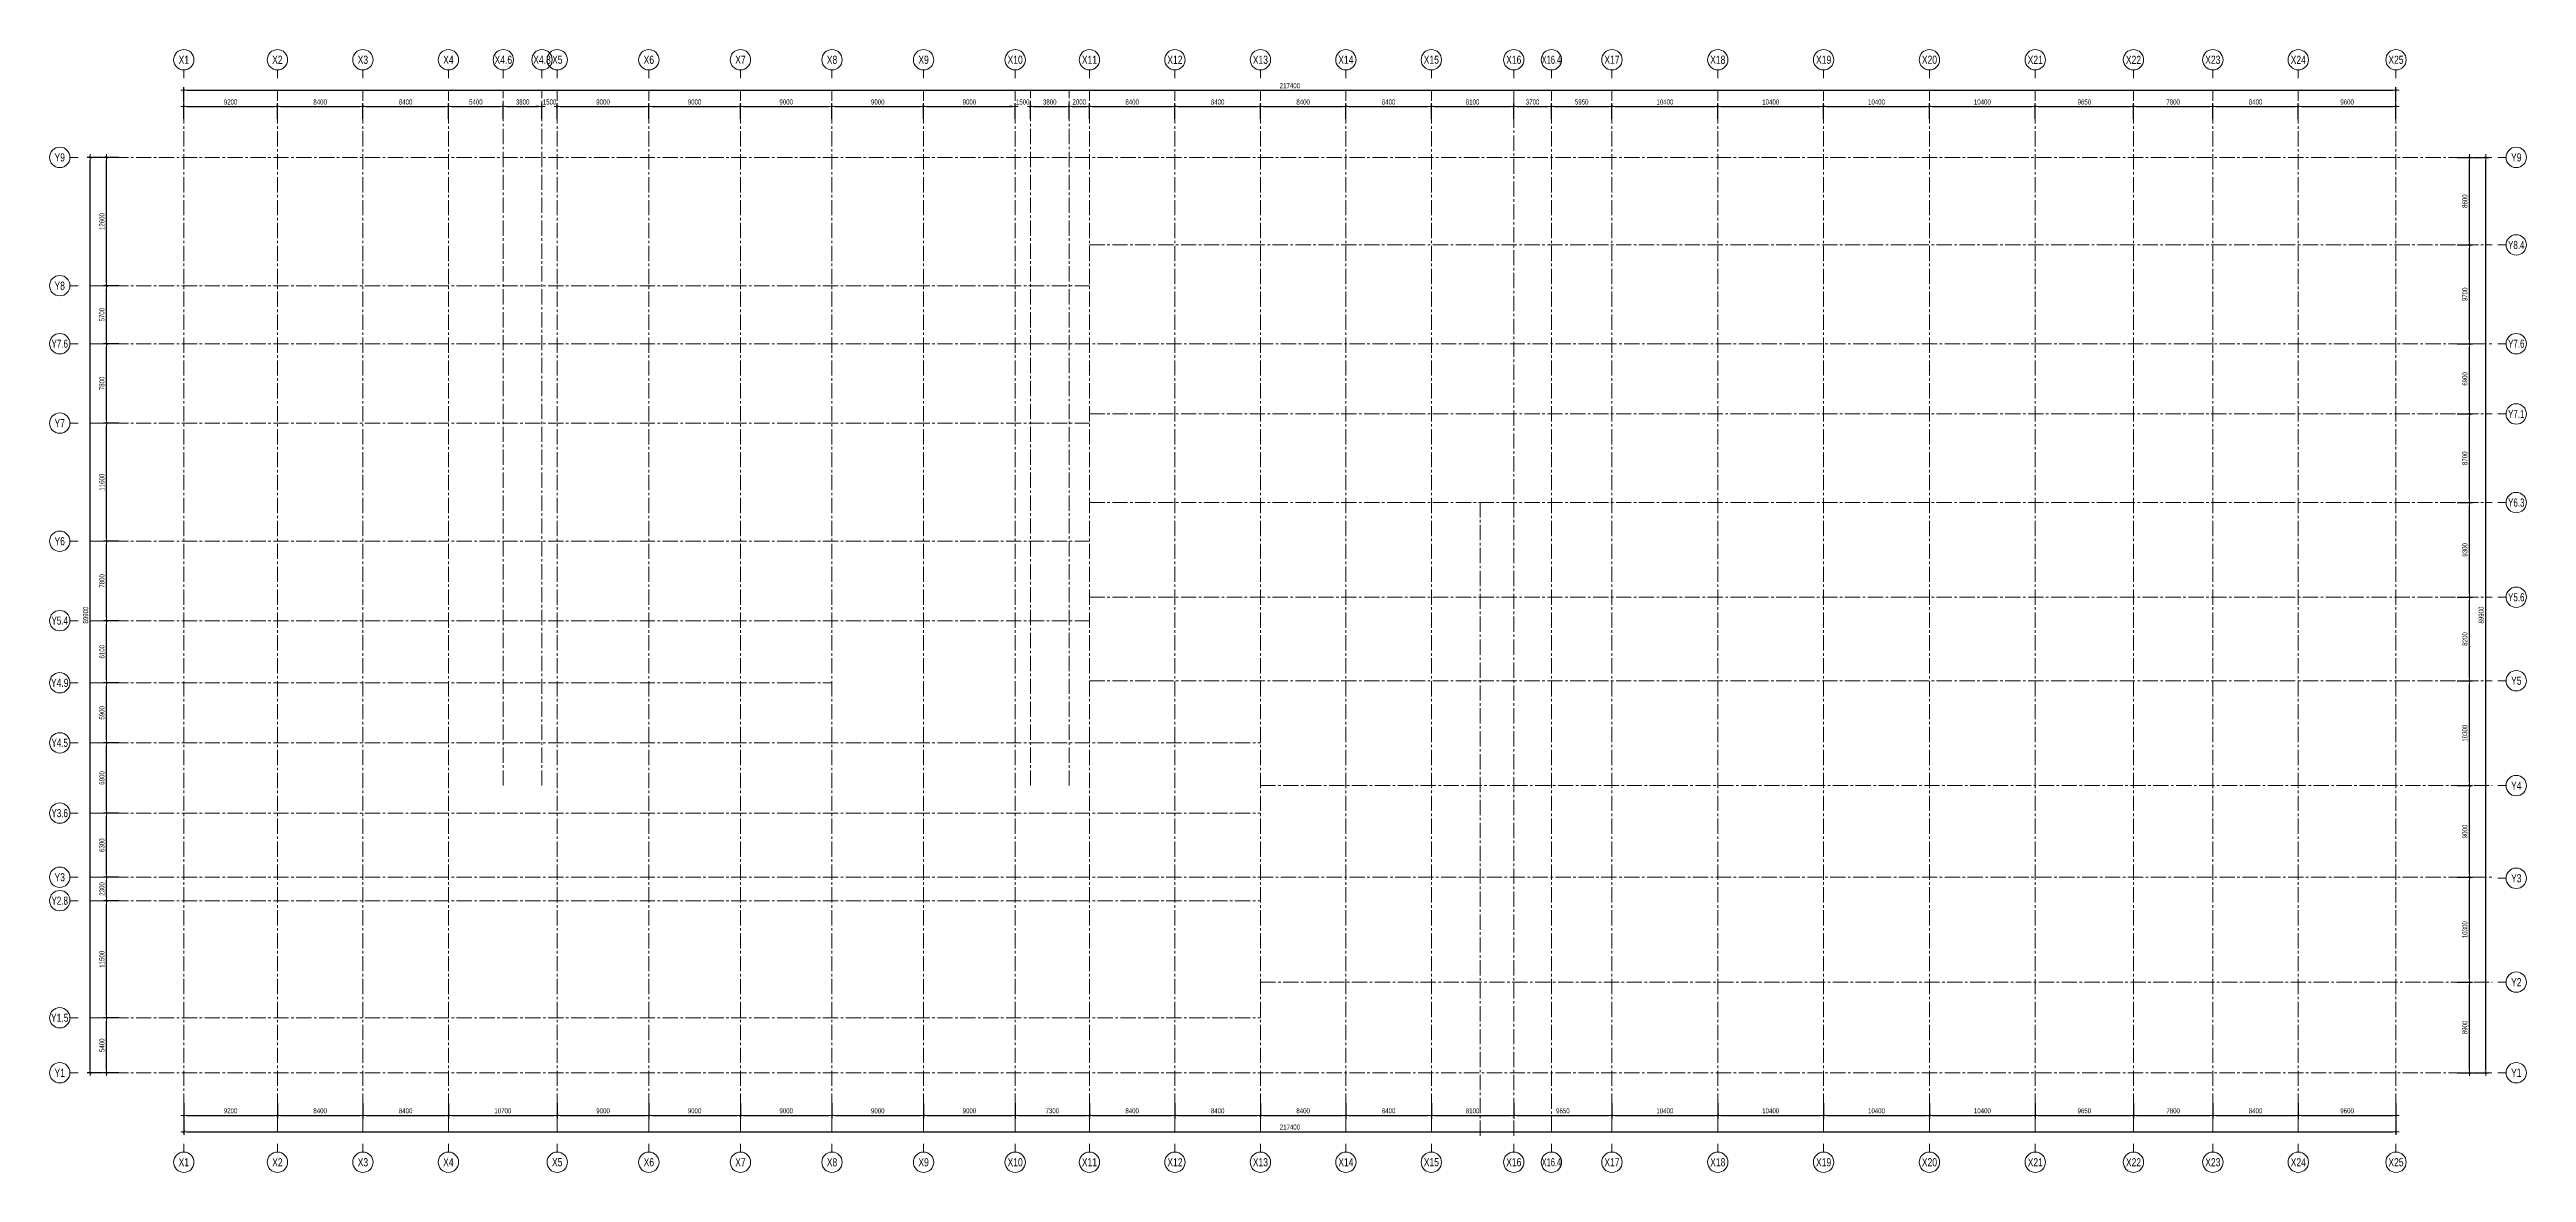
# Model space of a CAD drawing. Header units: millimetres. Extents: x -13196 to 230222, y -9787 to 100488.
import ezdxf
from ezdxf.enums import TextEntityAlignment as Align

# ---------------------------------------------------------------- set-up
doc = ezdxf.new("R2010")
doc.units = ezdxf.units.MM
doc.linetypes.add('CENTER2', pattern=[1.125, 0.75, -0.125, 0.125, -0.125])
doc.layers.get('Defpoints').update_dxf_attribs({"color": 151, "lineweight": 9})
for name, color, linetype, lineweight in [('NDC_S_AXIS', 5, 'CENTER2', 13), ('NDC_S_DIM', 1, 'Continuous', 15), ('NDC_S_SYMBOL', 1, 'Continuous', 15), ('NDC_S_TEXT SYMBOL', 7, 'Continuous', 20)]:
    doc.layers.add(name, color=color, linetype=linetype, lineweight=lineweight)
doc.styles.add('NDC_ANNO', font='', dxfattribs={"width": 0.8})
doc.styles.add('NDC_DIM', font='', dxfattribs={"width": 0.75})
doc.styles.get('NDC_ANNO').set_extended_font_data('Dotum')
doc.styles.get('NDC_DIM').set_extended_font_data('Dotum')
doc.dimstyles.new('NDC_dim_200', dxfattribs={"dimscale": 200, "dimtxt": 2.5, "dimasz": 1.5, "dimexe": 1.5, "dimexo": 2.5, "dimgap": 1, "dimtad": 1, "dimdec": 0, "dimzin": 0, "dimdsep": 46, "dimtxsty": 'NDC_DIM', "dimblk": 'DIMMARK', "dimcen": 0.09, "dimdle": 1.2, "dimclrd": 1, "dimclre": 1, "dimclrt": 3, "dimadec": 0, "dimazin": 0, "dimtfac": 1, "dimtdec": 0, "dimtix": 1, "dimtofl": 0, "dimtmove": 0, "dimatfit": 3, "dimfxl": 6, "dimfxlon": 1, "dimtolj": 1, "dimtzin": 0, "dimarcsym": 0})

# ---------------------------------------------------------------- blocks, each defined once
blk = doc.blocks.new('*U257')
at = {"layer": 'NDC_S_SYMBOL'}
blk.add_line((0, 5), (0, 9), dxfattribs=at)
blk.add_circle((0, 0), 5, dxfattribs=at)
at = {"layer": 'NDC_S_TEXT SYMBOL', "color": 7, "style": 'NDC_ANNO', "width": 0.8}
blk.add_attdef('GRID', text='', height=4, dxfattribs=at).set_placement((0, 0), align=Align.MIDDLE)
blk = doc.blocks.new('*U256')
at = {"layer": 'NDC_S_SYMBOL'}
blk.add_line((5, 0), (9, 0), dxfattribs=at)
blk.add_circle((0, 0), 5, dxfattribs=at)
at = {"layer": 'NDC_S_TEXT SYMBOL', "color": 7, "style": 'NDC_ANNO', "width": 0.8}
blk.add_attdef('GRID', text='', height=4, rotation=270, dxfattribs=at).set_placement((0, 0), align=Align.MIDDLE)
blk = doc.blocks.new('DIMMARK')
at = {"layer": 'NDC_S_DIM', "color": 1}
blk.add_line((-1.5, 0), (1, 0), dxfattribs=at)
at = {"layer": 'NDC_S_DIM', "color": 2, "const_width": 0.1}
blk.add_lwpolyline([(-0.42, -0.42), (0.42, 0.42)], dxfattribs=at)
blk = doc.blocks.new('*D384')
at = {"layer": 'Defpoints', "color": 0, "transparency": 16777216}
for p in [(217400, 96488), (0, 89900), (217400, 89900)]:
    blk.add_point(p, dxfattribs=at)
at = {"layer": 'NDC_S_DIM', "color": 1, "lineweight": -2, "transparency": 16777216}
for p, q in [((0, 95288), (0, 96788)), ((300, 96488), (217100, 96488)), ((217400, 95288), (217400, 96788))]:
    blk.add_line(p, q, dxfattribs=at)
at = {"layer": 'NDC_S_DIM', "color": 1, "lineweight": -2, "transparency": 16777216, "xscale": 300, "yscale": 300, "zscale": 300, "rotation": 180}
blk.add_blockref('DIMMARK', (0, 96488), dxfattribs=at)
at = {"layer": 'NDC_S_DIM', "color": 1, "lineweight": -2, "transparency": 16777216, "xscale": 300, "yscale": 300, "zscale": 300}
blk.add_blockref('DIMMARK', (217400, 96488), dxfattribs=at)
at = {"layer": 'NDC_S_DIM', "color": 3, "transparency": 16777216, "insert": (108700, 96938), "char_height": 500, "attachment_point": 5, "style": 'NDC_DIM'}
blk.add_mtext('\\A1;217400', dxfattribs=at)
blk = doc.blocks.new('*D385')
at = {"layer": 'Defpoints', "color": 0, "transparency": 16777216}
for p in [(9200, 94888), (0, 89900), (9200, 89900)]:
    blk.add_point(p, dxfattribs=at)
at = {"layer": 'NDC_S_DIM', "color": 1, "lineweight": -2, "transparency": 16777216}
for p, q in [((0, 93688), (0, 95188)), ((9200, 93688), (9200, 95188)), ((300, 94888), (8900, 94888))]:
    blk.add_line(p, q, dxfattribs=at)
at = {"layer": 'NDC_S_DIM', "color": 1, "lineweight": -2, "transparency": 16777216, "xscale": 300, "yscale": 300, "zscale": 300, "rotation": 180}
blk.add_blockref('DIMMARK', (0, 94888), dxfattribs=at)
at = {"layer": 'NDC_S_DIM', "color": 1, "lineweight": -2, "transparency": 16777216, "xscale": 300, "yscale": 300, "zscale": 300}
blk.add_blockref('DIMMARK', (9200, 94888), dxfattribs=at)
at = {"layer": 'NDC_S_DIM', "color": 3, "transparency": 16777216, "insert": (4600, 95338), "char_height": 500, "attachment_point": 5, "style": 'NDC_DIM'}
blk.add_mtext('\\A1;9200', dxfattribs=at)
blk = doc.blocks.new('*D386')
at = {"layer": 'Defpoints', "color": 0, "transparency": 16777216}
for p in [(17600, 94888), (9200, 89900), (17600, 89900)]:
    blk.add_point(p, dxfattribs=at)
at = {"layer": 'NDC_S_DIM', "color": 1, "lineweight": -2, "transparency": 16777216}
for p, q in [((9200, 93688), (9200, 95188)), ((17600, 93688), (17600, 95188)), ((9500, 94888), (17300, 94888))]:
    blk.add_line(p, q, dxfattribs=at)
at = {"layer": 'NDC_S_DIM', "color": 1, "lineweight": -2, "transparency": 16777216, "xscale": 300, "yscale": 300, "zscale": 300, "rotation": 180}
blk.add_blockref('DIMMARK', (9200, 94888), dxfattribs=at)
at = {"layer": 'NDC_S_DIM', "color": 1, "lineweight": -2, "transparency": 16777216, "xscale": 300, "yscale": 300, "zscale": 300}
blk.add_blockref('DIMMARK', (17600, 94888), dxfattribs=at)
at = {"layer": 'NDC_S_DIM', "color": 3, "transparency": 16777216, "insert": (13400, 95338), "char_height": 500, "attachment_point": 5, "style": 'NDC_DIM'}
blk.add_mtext('\\A1;8400', dxfattribs=at)
blk = doc.blocks.new('*D387')
at = {"layer": 'Defpoints', "color": 0, "transparency": 16777216}
for p in [(26000, 94888), (17600, 89900), (26000, 89900)]:
    blk.add_point(p, dxfattribs=at)
at = {"layer": 'NDC_S_DIM', "color": 1, "lineweight": -2, "transparency": 16777216}
for p, q in [((17600, 93688), (17600, 95188)), ((26000, 93688), (26000, 95188)), ((17900, 94888), (25700, 94888))]:
    blk.add_line(p, q, dxfattribs=at)
at = {"layer": 'NDC_S_DIM', "color": 1, "lineweight": -2, "transparency": 16777216, "xscale": 300, "yscale": 300, "zscale": 300, "rotation": 180}
blk.add_blockref('DIMMARK', (17600, 94888), dxfattribs=at)
at = {"layer": 'NDC_S_DIM', "color": 1, "lineweight": -2, "transparency": 16777216, "xscale": 300, "yscale": 300, "zscale": 300}
blk.add_blockref('DIMMARK', (26000, 94888), dxfattribs=at)
at = {"layer": 'NDC_S_DIM', "color": 3, "transparency": 16777216, "insert": (21800, 95338), "char_height": 500, "attachment_point": 5, "style": 'NDC_DIM'}
blk.add_mtext('\\A1;8400', dxfattribs=at)
blk = doc.blocks.new('*D388')
at = {"layer": 'Defpoints', "color": 0, "transparency": 16777216}
for p in [(31400, 94888), (26000, 89900), (31400, 89900)]:
    blk.add_point(p, dxfattribs=at)
at = {"layer": 'NDC_S_DIM', "color": 1, "lineweight": -2, "transparency": 16777216}
for p, q in [((26000, 93688), (26000, 95188)), ((31400, 93688), (31400, 95188)), ((26300, 94888), (31100, 94888))]:
    blk.add_line(p, q, dxfattribs=at)
at = {"layer": 'NDC_S_DIM', "color": 1, "lineweight": -2, "transparency": 16777216, "xscale": 300, "yscale": 300, "zscale": 300, "rotation": 180}
blk.add_blockref('DIMMARK', (26000, 94888), dxfattribs=at)
at = {"layer": 'NDC_S_DIM', "color": 1, "lineweight": -2, "transparency": 16777216, "xscale": 300, "yscale": 300, "zscale": 300}
blk.add_blockref('DIMMARK', (31400, 94888), dxfattribs=at)
at = {"layer": 'NDC_S_DIM', "color": 3, "transparency": 16777216, "insert": (28700, 95338), "char_height": 500, "attachment_point": 5, "style": 'NDC_DIM'}
blk.add_mtext('\\A1;5400', dxfattribs=at)
blk = doc.blocks.new('*D407')
at = {"layer": 'Defpoints', "color": 0, "transparency": 16777216}
for p in [(35200, 94888), (31400, 89900), (35200, 89900)]:
    blk.add_point(p, dxfattribs=at)
at = {"layer": 'NDC_S_DIM', "color": 1, "lineweight": -2, "transparency": 16777216}
for p, q in [((31400, 93688), (31400, 95188)), ((35200, 93688), (35200, 95188)), ((31700, 94888), (34900, 94888))]:
    blk.add_line(p, q, dxfattribs=at)
at = {"layer": 'NDC_S_DIM', "color": 1, "lineweight": -2, "transparency": 16777216, "xscale": 300, "yscale": 300, "zscale": 300, "rotation": 180}
blk.add_blockref('DIMMARK', (31400, 94888), dxfattribs=at)
at = {"layer": 'NDC_S_DIM', "color": 1, "lineweight": -2, "transparency": 16777216, "xscale": 300, "yscale": 300, "zscale": 300}
blk.add_blockref('DIMMARK', (35200, 94888), dxfattribs=at)
at = {"layer": 'NDC_S_DIM', "color": 3, "transparency": 16777216, "insert": (33300, 95338), "char_height": 500, "attachment_point": 5, "style": 'NDC_DIM'}
blk.add_mtext('\\A1;3800', dxfattribs=at)
blk = doc.blocks.new('*D408')
at = {"layer": 'Defpoints', "color": 0, "transparency": 16777216}
for p in [(45700, 94888), (36700, 89900), (45700, 89900)]:
    blk.add_point(p, dxfattribs=at)
at = {"layer": 'NDC_S_DIM', "color": 1, "lineweight": -2, "transparency": 16777216}
for p, q in [((36700, 93688), (36700, 95188)), ((45700, 93688), (45700, 95188)), ((37000, 94888), (45400, 94888))]:
    blk.add_line(p, q, dxfattribs=at)
at = {"layer": 'NDC_S_DIM', "color": 1, "lineweight": -2, "transparency": 16777216, "xscale": 300, "yscale": 300, "zscale": 300, "rotation": 180}
blk.add_blockref('DIMMARK', (36700, 94888), dxfattribs=at)
at = {"layer": 'NDC_S_DIM', "color": 1, "lineweight": -2, "transparency": 16777216, "xscale": 300, "yscale": 300, "zscale": 300}
blk.add_blockref('DIMMARK', (45700, 94888), dxfattribs=at)
at = {"layer": 'NDC_S_DIM', "color": 3, "transparency": 16777216, "insert": (41200, 95338), "char_height": 500, "attachment_point": 5, "style": 'NDC_DIM'}
blk.add_mtext('\\A1;9000', dxfattribs=at)
blk = doc.blocks.new('*D409')
at = {"layer": 'Defpoints', "color": 0, "transparency": 16777216}
for p in [(54700, 94888), (45700, 89900), (54700, 89900)]:
    blk.add_point(p, dxfattribs=at)
at = {"layer": 'NDC_S_DIM', "color": 1, "lineweight": -2, "transparency": 16777216}
for p, q in [((45700, 93688), (45700, 95188)), ((54700, 93688), (54700, 95188)), ((46000, 94888), (54400, 94888))]:
    blk.add_line(p, q, dxfattribs=at)
at = {"layer": 'NDC_S_DIM', "color": 1, "lineweight": -2, "transparency": 16777216, "xscale": 300, "yscale": 300, "zscale": 300, "rotation": 180}
blk.add_blockref('DIMMARK', (45700, 94888), dxfattribs=at)
at = {"layer": 'NDC_S_DIM', "color": 1, "lineweight": -2, "transparency": 16777216, "xscale": 300, "yscale": 300, "zscale": 300}
blk.add_blockref('DIMMARK', (54700, 94888), dxfattribs=at)
at = {"layer": 'NDC_S_DIM', "color": 3, "transparency": 16777216, "insert": (50200, 95338), "char_height": 500, "attachment_point": 5, "style": 'NDC_DIM'}
blk.add_mtext('\\A1;9000', dxfattribs=at)
blk = doc.blocks.new('*D410')
at = {"layer": 'Defpoints', "color": 0, "transparency": 16777216}
for p in [(63700, 94888), (54700, 89900), (63700, 89900)]:
    blk.add_point(p, dxfattribs=at)
at = {"layer": 'NDC_S_DIM', "color": 1, "lineweight": -2, "transparency": 16777216}
for p, q in [((54700, 93688), (54700, 95188)), ((63700, 93688), (63700, 95188)), ((55000, 94888), (63400, 94888))]:
    blk.add_line(p, q, dxfattribs=at)
at = {"layer": 'NDC_S_DIM', "color": 1, "lineweight": -2, "transparency": 16777216, "xscale": 300, "yscale": 300, "zscale": 300, "rotation": 180}
blk.add_blockref('DIMMARK', (54700, 94888), dxfattribs=at)
at = {"layer": 'NDC_S_DIM', "color": 1, "lineweight": -2, "transparency": 16777216, "xscale": 300, "yscale": 300, "zscale": 300}
blk.add_blockref('DIMMARK', (63700, 94888), dxfattribs=at)
at = {"layer": 'NDC_S_DIM', "color": 3, "transparency": 16777216, "insert": (59200, 95338), "char_height": 500, "attachment_point": 5, "style": 'NDC_DIM'}
blk.add_mtext('\\A1;9000', dxfattribs=at)
blk = doc.blocks.new('*D411')
at = {"layer": 'Defpoints', "color": 0, "transparency": 16777216}
for p in [(72700, 94888), (63700, 89900), (72700, 89900)]:
    blk.add_point(p, dxfattribs=at)
at = {"layer": 'NDC_S_DIM', "color": 1, "lineweight": -2, "transparency": 16777216}
for p, q in [((63700, 93688), (63700, 95188)), ((72700, 93688), (72700, 95188)), ((64000, 94888), (72400, 94888))]:
    blk.add_line(p, q, dxfattribs=at)
at = {"layer": 'NDC_S_DIM', "color": 1, "lineweight": -2, "transparency": 16777216, "xscale": 300, "yscale": 300, "zscale": 300, "rotation": 180}
blk.add_blockref('DIMMARK', (63700, 94888), dxfattribs=at)
at = {"layer": 'NDC_S_DIM', "color": 1, "lineweight": -2, "transparency": 16777216, "xscale": 300, "yscale": 300, "zscale": 300}
blk.add_blockref('DIMMARK', (72700, 94888), dxfattribs=at)
at = {"layer": 'NDC_S_DIM', "color": 3, "transparency": 16777216, "insert": (68200, 95338), "char_height": 500, "attachment_point": 5, "style": 'NDC_DIM'}
blk.add_mtext('\\A1;9000', dxfattribs=at)
blk = doc.blocks.new('*D412')
at = {"layer": 'Defpoints', "color": 0, "transparency": 16777216}
for p in [(81700, 94888), (72700, 89900), (81700, 89900)]:
    blk.add_point(p, dxfattribs=at)
at = {"layer": 'NDC_S_DIM', "color": 1, "lineweight": -2, "transparency": 16777216}
for p, q in [((72700, 93688), (72700, 95188)), ((81700, 93688), (81700, 95188)), ((73000, 94888), (81400, 94888))]:
    blk.add_line(p, q, dxfattribs=at)
at = {"layer": 'NDC_S_DIM', "color": 1, "lineweight": -2, "transparency": 16777216, "xscale": 300, "yscale": 300, "zscale": 300, "rotation": 180}
blk.add_blockref('DIMMARK', (72700, 94888), dxfattribs=at)
at = {"layer": 'NDC_S_DIM', "color": 1, "lineweight": -2, "transparency": 16777216, "xscale": 300, "yscale": 300, "zscale": 300}
blk.add_blockref('DIMMARK', (81700, 94888), dxfattribs=at)
at = {"layer": 'NDC_S_DIM', "color": 3, "transparency": 16777216, "insert": (77200, 95338), "char_height": 500, "attachment_point": 5, "style": 'NDC_DIM'}
blk.add_mtext('\\A1;9000', dxfattribs=at)
blk = doc.blocks.new('*D413')
at = {"layer": 'Defpoints', "color": 0, "transparency": 16777216}
for p in [(97400, 94888), (89000, 89900), (97400, 89900)]:
    blk.add_point(p, dxfattribs=at)
at = {"layer": 'NDC_S_DIM', "color": 1, "lineweight": -2, "transparency": 16777216}
for p, q in [((89000, 93688), (89000, 95188)), ((97400, 93688), (97400, 95188)), ((89300, 94888), (97100, 94888))]:
    blk.add_line(p, q, dxfattribs=at)
at = {"layer": 'NDC_S_DIM', "color": 1, "lineweight": -2, "transparency": 16777216, "xscale": 300, "yscale": 300, "zscale": 300, "rotation": 180}
blk.add_blockref('DIMMARK', (89000, 94888), dxfattribs=at)
at = {"layer": 'NDC_S_DIM', "color": 1, "lineweight": -2, "transparency": 16777216, "xscale": 300, "yscale": 300, "zscale": 300}
blk.add_blockref('DIMMARK', (97400, 94888), dxfattribs=at)
at = {"layer": 'NDC_S_DIM', "color": 3, "transparency": 16777216, "insert": (93200, 95338), "char_height": 500, "attachment_point": 5, "style": 'NDC_DIM'}
blk.add_mtext('\\A1;8400', dxfattribs=at)
blk = doc.blocks.new('*D414')
at = {"layer": 'Defpoints', "color": 0, "transparency": 16777216}
for p in [(105800, 94888), (97400, 89900), (105800, 89900)]:
    blk.add_point(p, dxfattribs=at)
at = {"layer": 'NDC_S_DIM', "color": 1, "lineweight": -2, "transparency": 16777216}
for p, q in [((97400, 93688), (97400, 95188)), ((105800, 93688), (105800, 95188)), ((97700, 94888), (105500, 94888))]:
    blk.add_line(p, q, dxfattribs=at)
at = {"layer": 'NDC_S_DIM', "color": 1, "lineweight": -2, "transparency": 16777216, "xscale": 300, "yscale": 300, "zscale": 300, "rotation": 180}
blk.add_blockref('DIMMARK', (97400, 94888), dxfattribs=at)
at = {"layer": 'NDC_S_DIM', "color": 1, "lineweight": -2, "transparency": 16777216, "xscale": 300, "yscale": 300, "zscale": 300}
blk.add_blockref('DIMMARK', (105800, 94888), dxfattribs=at)
at = {"layer": 'NDC_S_DIM', "color": 3, "transparency": 16777216, "insert": (101600, 95338), "char_height": 500, "attachment_point": 5, "style": 'NDC_DIM'}
blk.add_mtext('\\A1;8400', dxfattribs=at)
blk = doc.blocks.new('*D415')
at = {"layer": 'Defpoints', "color": 0, "transparency": 16777216}
for p in [(0, 0), (217400, 0), (217400, -5787)]:
    blk.add_point(p, dxfattribs=at)
at = {"layer": 'NDC_S_DIM', "color": 1, "lineweight": -2, "transparency": 16777216}
for p, q in [((0, -4587), (0, -6087)), ((217400, -4587), (217400, -6087)), ((300, -5787), (217100, -5787))]:
    blk.add_line(p, q, dxfattribs=at)
at = {"layer": 'NDC_S_DIM', "color": 1, "lineweight": -2, "transparency": 16777216, "xscale": 300, "yscale": 300, "zscale": 300, "rotation": 180}
blk.add_blockref('DIMMARK', (0, -5787), dxfattribs=at)
at = {"layer": 'NDC_S_DIM', "color": 1, "lineweight": -2, "transparency": 16777216, "xscale": 300, "yscale": 300, "zscale": 300}
blk.add_blockref('DIMMARK', (217400, -5787), dxfattribs=at)
at = {"layer": 'NDC_S_DIM', "color": 3, "transparency": 16777216, "insert": (108700, -5337), "char_height": 500, "attachment_point": 5, "style": 'NDC_DIM'}
blk.add_mtext('\\A1;217400', dxfattribs=at)
blk = doc.blocks.new('*D398')
at = {"layer": 'Defpoints', "color": 0, "transparency": 16777216}
for p in [(0, 0), (9200, 0), (9200, -4187)]:
    blk.add_point(p, dxfattribs=at)
at = {"layer": 'NDC_S_DIM', "color": 1, "lineweight": -2, "transparency": 16777216}
for p, q in [((0, -2987), (0, -4487)), ((300, -4187), (8900, -4187)), ((9200, -2987), (9200, -4487))]:
    blk.add_line(p, q, dxfattribs=at)
at = {"layer": 'NDC_S_DIM', "color": 1, "lineweight": -2, "transparency": 16777216, "xscale": 300, "yscale": 300, "zscale": 300, "rotation": 180}
blk.add_blockref('DIMMARK', (0, -4187), dxfattribs=at)
at = {"layer": 'NDC_S_DIM', "color": 1, "lineweight": -2, "transparency": 16777216, "xscale": 300, "yscale": 300, "zscale": 300}
blk.add_blockref('DIMMARK', (9200, -4187), dxfattribs=at)
at = {"layer": 'NDC_S_DIM', "color": 3, "transparency": 16777216, "insert": (4600, -3737), "char_height": 500, "attachment_point": 5, "style": 'NDC_DIM'}
blk.add_mtext('\\A1;9200', dxfattribs=at)
blk = doc.blocks.new('*D399')
at = {"layer": 'Defpoints', "color": 0, "transparency": 16777216}
for p in [(9200, 0), (17600, 0), (17600, -4187)]:
    blk.add_point(p, dxfattribs=at)
at = {"layer": 'NDC_S_DIM', "color": 1, "lineweight": -2, "transparency": 16777216}
for p, q in [((9200, -2987), (9200, -4487)), ((9500, -4187), (17300, -4187)), ((17600, -2987), (17600, -4487))]:
    blk.add_line(p, q, dxfattribs=at)
at = {"layer": 'NDC_S_DIM', "color": 1, "lineweight": -2, "transparency": 16777216, "xscale": 300, "yscale": 300, "zscale": 300, "rotation": 180}
blk.add_blockref('DIMMARK', (9200, -4187), dxfattribs=at)
at = {"layer": 'NDC_S_DIM', "color": 1, "lineweight": -2, "transparency": 16777216, "xscale": 300, "yscale": 300, "zscale": 300}
blk.add_blockref('DIMMARK', (17600, -4187), dxfattribs=at)
at = {"layer": 'NDC_S_DIM', "color": 3, "transparency": 16777216, "insert": (13400, -3737), "char_height": 500, "attachment_point": 5, "style": 'NDC_DIM'}
blk.add_mtext('\\A1;8400', dxfattribs=at)
blk = doc.blocks.new('*D400')
at = {"layer": 'Defpoints', "color": 0, "transparency": 16777216}
for p in [(17600, 0), (26000, 0), (26000, -4187)]:
    blk.add_point(p, dxfattribs=at)
at = {"layer": 'NDC_S_DIM', "color": 1, "lineweight": -2, "transparency": 16777216}
for p, q in [((17600, -2987), (17600, -4487)), ((17900, -4187), (25700, -4187)), ((26000, -2987), (26000, -4487))]:
    blk.add_line(p, q, dxfattribs=at)
at = {"layer": 'NDC_S_DIM', "color": 1, "lineweight": -2, "transparency": 16777216, "xscale": 300, "yscale": 300, "zscale": 300, "rotation": 180}
blk.add_blockref('DIMMARK', (17600, -4187), dxfattribs=at)
at = {"layer": 'NDC_S_DIM', "color": 1, "lineweight": -2, "transparency": 16777216, "xscale": 300, "yscale": 300, "zscale": 300}
blk.add_blockref('DIMMARK', (26000, -4187), dxfattribs=at)
at = {"layer": 'NDC_S_DIM', "color": 3, "transparency": 16777216, "insert": (21800, -3737), "char_height": 500, "attachment_point": 5, "style": 'NDC_DIM'}
blk.add_mtext('\\A1;8400', dxfattribs=at)
blk = doc.blocks.new('*D401')
at = {"layer": 'Defpoints', "color": 0, "transparency": 16777216}
for p in [(26000, 0), (36700, 0), (36700, -4187)]:
    blk.add_point(p, dxfattribs=at)
at = {"layer": 'NDC_S_DIM', "color": 1, "lineweight": -2, "transparency": 16777216}
for p, q in [((26000, -2987), (26000, -4487)), ((26300, -4187), (36400, -4187)), ((36700, -2987), (36700, -4487))]:
    blk.add_line(p, q, dxfattribs=at)
at = {"layer": 'NDC_S_DIM', "color": 1, "lineweight": -2, "transparency": 16777216, "xscale": 300, "yscale": 300, "zscale": 300, "rotation": 180}
blk.add_blockref('DIMMARK', (26000, -4187), dxfattribs=at)
at = {"layer": 'NDC_S_DIM', "color": 1, "lineweight": -2, "transparency": 16777216, "xscale": 300, "yscale": 300, "zscale": 300}
blk.add_blockref('DIMMARK', (36700, -4187), dxfattribs=at)
at = {"layer": 'NDC_S_DIM', "color": 3, "transparency": 16777216, "insert": (31350, -3737), "char_height": 500, "attachment_point": 5, "style": 'NDC_DIM'}
blk.add_mtext('\\A1;10700', dxfattribs=at)
blk = doc.blocks.new('*D402')
at = {"layer": 'Defpoints', "color": 0, "transparency": 16777216}
for p in [(36700, 0), (45700, 0), (45700, -4187)]:
    blk.add_point(p, dxfattribs=at)
at = {"layer": 'NDC_S_DIM', "color": 1, "lineweight": -2, "transparency": 16777216}
for p, q in [((36700, -2987), (36700, -4487)), ((37000, -4187), (45400, -4187)), ((45700, -2987), (45700, -4487))]:
    blk.add_line(p, q, dxfattribs=at)
at = {"layer": 'NDC_S_DIM', "color": 1, "lineweight": -2, "transparency": 16777216, "xscale": 300, "yscale": 300, "zscale": 300, "rotation": 180}
blk.add_blockref('DIMMARK', (36700, -4187), dxfattribs=at)
at = {"layer": 'NDC_S_DIM', "color": 1, "lineweight": -2, "transparency": 16777216, "xscale": 300, "yscale": 300, "zscale": 300}
blk.add_blockref('DIMMARK', (45700, -4187), dxfattribs=at)
at = {"layer": 'NDC_S_DIM', "color": 3, "transparency": 16777216, "insert": (41200, -3737), "char_height": 500, "attachment_point": 5, "style": 'NDC_DIM'}
blk.add_mtext('\\A1;9000', dxfattribs=at)
blk = doc.blocks.new('*D403')
at = {"layer": 'Defpoints', "color": 0, "transparency": 16777216}
for p in [(45700, 0), (54700, 0), (54700, -4187)]:
    blk.add_point(p, dxfattribs=at)
at = {"layer": 'NDC_S_DIM', "color": 1, "lineweight": -2, "transparency": 16777216}
for p, q in [((45700, -2987), (45700, -4487)), ((46000, -4187), (54400, -4187)), ((54700, -2987), (54700, -4487))]:
    blk.add_line(p, q, dxfattribs=at)
at = {"layer": 'NDC_S_DIM', "color": 1, "lineweight": -2, "transparency": 16777216, "xscale": 300, "yscale": 300, "zscale": 300, "rotation": 180}
blk.add_blockref('DIMMARK', (45700, -4187), dxfattribs=at)
at = {"layer": 'NDC_S_DIM', "color": 1, "lineweight": -2, "transparency": 16777216, "xscale": 300, "yscale": 300, "zscale": 300}
blk.add_blockref('DIMMARK', (54700, -4187), dxfattribs=at)
at = {"layer": 'NDC_S_DIM', "color": 3, "transparency": 16777216, "insert": (50200, -3737), "char_height": 500, "attachment_point": 5, "style": 'NDC_DIM'}
blk.add_mtext('\\A1;9000', dxfattribs=at)
blk = doc.blocks.new('*D404')
at = {"layer": 'Defpoints', "color": 0, "transparency": 16777216}
for p in [(54700, 0), (63700, 0), (63700, -4187)]:
    blk.add_point(p, dxfattribs=at)
at = {"layer": 'NDC_S_DIM', "color": 1, "lineweight": -2, "transparency": 16777216}
for p, q in [((54700, -2987), (54700, -4487)), ((55000, -4187), (63400, -4187)), ((63700, -2987), (63700, -4487))]:
    blk.add_line(p, q, dxfattribs=at)
at = {"layer": 'NDC_S_DIM', "color": 1, "lineweight": -2, "transparency": 16777216, "xscale": 300, "yscale": 300, "zscale": 300, "rotation": 180}
blk.add_blockref('DIMMARK', (54700, -4187), dxfattribs=at)
at = {"layer": 'NDC_S_DIM', "color": 1, "lineweight": -2, "transparency": 16777216, "xscale": 300, "yscale": 300, "zscale": 300}
blk.add_blockref('DIMMARK', (63700, -4187), dxfattribs=at)
at = {"layer": 'NDC_S_DIM', "color": 3, "transparency": 16777216, "insert": (59200, -3737), "char_height": 500, "attachment_point": 5, "style": 'NDC_DIM'}
blk.add_mtext('\\A1;9000', dxfattribs=at)
blk = doc.blocks.new('*D405')
at = {"layer": 'Defpoints', "color": 0, "transparency": 16777216}
for p in [(63700, 0), (72700, 0), (72700, -4187)]:
    blk.add_point(p, dxfattribs=at)
at = {"layer": 'NDC_S_DIM', "color": 1, "lineweight": -2, "transparency": 16777216}
for p, q in [((63700, -2987), (63700, -4487)), ((64000, -4187), (72400, -4187)), ((72700, -2987), (72700, -4487))]:
    blk.add_line(p, q, dxfattribs=at)
at = {"layer": 'NDC_S_DIM', "color": 1, "lineweight": -2, "transparency": 16777216, "xscale": 300, "yscale": 300, "zscale": 300, "rotation": 180}
blk.add_blockref('DIMMARK', (63700, -4187), dxfattribs=at)
at = {"layer": 'NDC_S_DIM', "color": 1, "lineweight": -2, "transparency": 16777216, "xscale": 300, "yscale": 300, "zscale": 300}
blk.add_blockref('DIMMARK', (72700, -4187), dxfattribs=at)
at = {"layer": 'NDC_S_DIM', "color": 3, "transparency": 16777216, "insert": (68200, -3737), "char_height": 500, "attachment_point": 5, "style": 'NDC_DIM'}
blk.add_mtext('\\A1;9000', dxfattribs=at)
blk = doc.blocks.new('*D406')
at = {"layer": 'Defpoints', "color": 0, "transparency": 16777216}
for p in [(72700, 0), (81700, 0), (81700, -4187)]:
    blk.add_point(p, dxfattribs=at)
at = {"layer": 'NDC_S_DIM', "color": 1, "lineweight": -2, "transparency": 16777216}
for p, q in [((72700, -2987), (72700, -4487)), ((73000, -4187), (81400, -4187)), ((81700, -2987), (81700, -4487))]:
    blk.add_line(p, q, dxfattribs=at)
at = {"layer": 'NDC_S_DIM', "color": 1, "lineweight": -2, "transparency": 16777216, "xscale": 300, "yscale": 300, "zscale": 300, "rotation": 180}
blk.add_blockref('DIMMARK', (72700, -4187), dxfattribs=at)
at = {"layer": 'NDC_S_DIM', "color": 1, "lineweight": -2, "transparency": 16777216, "xscale": 300, "yscale": 300, "zscale": 300}
blk.add_blockref('DIMMARK', (81700, -4187), dxfattribs=at)
at = {"layer": 'NDC_S_DIM', "color": 3, "transparency": 16777216, "insert": (77200, -3737), "char_height": 500, "attachment_point": 5, "style": 'NDC_DIM'}
blk.add_mtext('\\A1;9000', dxfattribs=at)
blk = doc.blocks.new('*D389')
at = {"layer": 'Defpoints', "color": 0, "transparency": 16777216}
for p in [(81700, 0), (89000, 0), (89000, -4187)]:
    blk.add_point(p, dxfattribs=at)
at = {"layer": 'NDC_S_DIM', "color": 1, "lineweight": -2, "transparency": 16777216}
for p, q in [((81700, -2987), (81700, -4487)), ((82000, -4187), (88700, -4187)), ((89000, -2987), (89000, -4487))]:
    blk.add_line(p, q, dxfattribs=at)
at = {"layer": 'NDC_S_DIM', "color": 1, "lineweight": -2, "transparency": 16777216, "xscale": 300, "yscale": 300, "zscale": 300, "rotation": 180}
blk.add_blockref('DIMMARK', (81700, -4187), dxfattribs=at)
at = {"layer": 'NDC_S_DIM', "color": 1, "lineweight": -2, "transparency": 16777216, "xscale": 300, "yscale": 300, "zscale": 300}
blk.add_blockref('DIMMARK', (89000, -4187), dxfattribs=at)
at = {"layer": 'NDC_S_DIM', "color": 3, "transparency": 16777216, "insert": (85350, -3737), "char_height": 500, "attachment_point": 5, "style": 'NDC_DIM'}
blk.add_mtext('\\A1;7300', dxfattribs=at)
blk = doc.blocks.new('*D390')
at = {"layer": 'Defpoints', "color": 0, "transparency": 16777216}
for p in [(89000, 0), (97400, 0), (97400, -4187)]:
    blk.add_point(p, dxfattribs=at)
at = {"layer": 'NDC_S_DIM', "color": 1, "lineweight": -2, "transparency": 16777216}
for p, q in [((89000, -2987), (89000, -4487)), ((89300, -4187), (97100, -4187)), ((97400, -2987), (97400, -4487))]:
    blk.add_line(p, q, dxfattribs=at)
at = {"layer": 'NDC_S_DIM', "color": 1, "lineweight": -2, "transparency": 16777216, "xscale": 300, "yscale": 300, "zscale": 300, "rotation": 180}
blk.add_blockref('DIMMARK', (89000, -4187), dxfattribs=at)
at = {"layer": 'NDC_S_DIM', "color": 1, "lineweight": -2, "transparency": 16777216, "xscale": 300, "yscale": 300, "zscale": 300}
blk.add_blockref('DIMMARK', (97400, -4187), dxfattribs=at)
at = {"layer": 'NDC_S_DIM', "color": 3, "transparency": 16777216, "insert": (93200, -3737), "char_height": 500, "attachment_point": 5, "style": 'NDC_DIM'}
blk.add_mtext('\\A1;8400', dxfattribs=at)
blk = doc.blocks.new('*D391')
at = {"layer": 'Defpoints', "color": 0, "transparency": 16777216}
for p in [(97400, 0), (105800, 0), (105800, -4187)]:
    blk.add_point(p, dxfattribs=at)
at = {"layer": 'NDC_S_DIM', "color": 1, "lineweight": -2, "transparency": 16777216}
for p, q in [((97400, -2987), (97400, -4487)), ((97700, -4187), (105500, -4187)), ((105800, -2987), (105800, -4487))]:
    blk.add_line(p, q, dxfattribs=at)
at = {"layer": 'NDC_S_DIM', "color": 1, "lineweight": -2, "transparency": 16777216, "xscale": 300, "yscale": 300, "zscale": 300, "rotation": 180}
blk.add_blockref('DIMMARK', (97400, -4187), dxfattribs=at)
at = {"layer": 'NDC_S_DIM', "color": 1, "lineweight": -2, "transparency": 16777216, "xscale": 300, "yscale": 300, "zscale": 300}
blk.add_blockref('DIMMARK', (105800, -4187), dxfattribs=at)
at = {"layer": 'NDC_S_DIM', "color": 3, "transparency": 16777216, "insert": (101600, -3737), "char_height": 500, "attachment_point": 5, "style": 'NDC_DIM'}
blk.add_mtext('\\A1;8400', dxfattribs=at)
blk = doc.blocks.new('*D392')
at = {"layer": 'Defpoints', "color": 0, "transparency": 16777216}
for p in [(-9196, 89900), (0, 89900), (0, 0)]:
    blk.add_point(p, dxfattribs=at)
at = {"layer": 'NDC_S_DIM', "color": 1, "lineweight": -2, "transparency": 16777216}
for p, q in [((-7996, 89900), (-9496, 89900)), ((-9196, 300), (-9196, 89600)), ((-7996, 0), (-9496, 0))]:
    blk.add_line(p, q, dxfattribs=at)
at = {"layer": 'NDC_S_DIM', "color": 1, "lineweight": -2, "transparency": 16777216, "xscale": 300, "yscale": 300, "zscale": 300}
for p, rotation in [((-9196, 89900), 90), ((-9196, 0), 270)]:
    blk.add_blockref('DIMMARK', p, dxfattribs=dict(at, rotation=rotation))
at = {"layer": 'NDC_S_DIM', "color": 3, "transparency": 16777216, "insert": (-9646, 44950), "char_height": 500, "attachment_point": 5, "rotation": 90, "style": 'NDC_DIM'}
blk.add_mtext('\\A1;89900', dxfattribs=at)
blk = doc.blocks.new('*D393')
at = {"layer": 'Defpoints', "color": 0, "transparency": 16777216}
for p in [(-7596, 5400), (0, 5400), (0, 0)]:
    blk.add_point(p, dxfattribs=at)
at = {"layer": 'NDC_S_DIM', "color": 1, "lineweight": -2, "transparency": 16777216}
for p, q in [((-6396, 5400), (-7896, 5400)), ((-7596, 300), (-7596, 5100)), ((-6396, 0), (-7896, 0))]:
    blk.add_line(p, q, dxfattribs=at)
at = {"layer": 'NDC_S_DIM', "color": 1, "lineweight": -2, "transparency": 16777216, "xscale": 300, "yscale": 300, "zscale": 300}
for p, rotation in [((-7596, 5400), 90), ((-7596, 0), 270)]:
    blk.add_blockref('DIMMARK', p, dxfattribs=dict(at, rotation=rotation))
at = {"layer": 'NDC_S_DIM', "color": 3, "transparency": 16777216, "insert": (-8046, 2700), "char_height": 500, "attachment_point": 5, "rotation": 90, "style": 'NDC_DIM'}
blk.add_mtext('\\A1;5400', dxfattribs=at)
blk = doc.blocks.new('*D394')
at = {"layer": 'Defpoints', "color": 0, "transparency": 16777216}
for p in [(-7596, 16900), (0, 16900), (0, 5400)]:
    blk.add_point(p, dxfattribs=at)
at = {"layer": 'NDC_S_DIM', "color": 1, "lineweight": -2, "transparency": 16777216}
for p, q in [((-6396, 16900), (-7896, 16900)), ((-7596, 5700), (-7596, 16600)), ((-6396, 5400), (-7896, 5400))]:
    blk.add_line(p, q, dxfattribs=at)
at = {"layer": 'NDC_S_DIM', "color": 1, "lineweight": -2, "transparency": 16777216, "xscale": 300, "yscale": 300, "zscale": 300}
for p, rotation in [((-7596, 16900), 90), ((-7596, 5400), 270)]:
    blk.add_blockref('DIMMARK', p, dxfattribs=dict(at, rotation=rotation))
at = {"layer": 'NDC_S_DIM', "color": 3, "transparency": 16777216, "insert": (-8046, 11150), "char_height": 500, "attachment_point": 5, "rotation": 90, "style": 'NDC_DIM'}
blk.add_mtext('\\A1;11500', dxfattribs=at)
blk = doc.blocks.new('*D395')
at = {"layer": 'Defpoints', "color": 0, "transparency": 16777216}
for p in [(-7596, 19200), (0, 19200), (0, 16900)]:
    blk.add_point(p, dxfattribs=at)
at = {"layer": 'NDC_S_DIM', "color": 1, "lineweight": -2, "transparency": 16777216}
for p, q in [((-6396, 19200), (-7896, 19200)), ((-7596, 17200), (-7596, 18900)), ((-6396, 16900), (-7896, 16900))]:
    blk.add_line(p, q, dxfattribs=at)
at = {"layer": 'NDC_S_DIM', "color": 1, "lineweight": -2, "transparency": 16777216, "xscale": 300, "yscale": 300, "zscale": 300}
for p, rotation in [((-7596, 19200), 90), ((-7596, 16900), 270)]:
    blk.add_blockref('DIMMARK', p, dxfattribs=dict(at, rotation=rotation))
at = {"layer": 'NDC_S_DIM', "color": 3, "transparency": 16777216, "insert": (-8046, 18050), "char_height": 500, "attachment_point": 5, "rotation": 90, "style": 'NDC_DIM'}
blk.add_mtext('\\A1;2300', dxfattribs=at)
blk = doc.blocks.new('*D396')
at = {"layer": 'Defpoints', "color": 0, "transparency": 16777216}
for p in [(-7596, 25500), (0, 25500), (0, 19200)]:
    blk.add_point(p, dxfattribs=at)
at = {"layer": 'NDC_S_DIM', "color": 1, "lineweight": -2, "transparency": 16777216}
for p, q in [((-6396, 25500), (-7896, 25500)), ((-7596, 19500), (-7596, 25200)), ((-6396, 19200), (-7896, 19200))]:
    blk.add_line(p, q, dxfattribs=at)
at = {"layer": 'NDC_S_DIM', "color": 1, "lineweight": -2, "transparency": 16777216, "xscale": 300, "yscale": 300, "zscale": 300}
for p, rotation in [((-7596, 25500), 90), ((-7596, 19200), 270)]:
    blk.add_blockref('DIMMARK', p, dxfattribs=dict(at, rotation=rotation))
at = {"layer": 'NDC_S_DIM', "color": 3, "transparency": 16777216, "insert": (-8046, 22350), "char_height": 500, "attachment_point": 5, "rotation": 90, "style": 'NDC_DIM'}
blk.add_mtext('\\A1;6300', dxfattribs=at)
blk = doc.blocks.new('*D397')
at = {"layer": 'Defpoints', "color": 0, "transparency": 16777216}
for p in [(-7596, 32400), (0, 32400), (0, 25500)]:
    blk.add_point(p, dxfattribs=at)
at = {"layer": 'NDC_S_DIM', "color": 1, "lineweight": -2, "transparency": 16777216}
for p, q in [((-6396, 32400), (-7896, 32400)), ((-7596, 25800), (-7596, 32100)), ((-6396, 25500), (-7896, 25500))]:
    blk.add_line(p, q, dxfattribs=at)
at = {"layer": 'NDC_S_DIM', "color": 1, "lineweight": -2, "transparency": 16777216, "xscale": 300, "yscale": 300, "zscale": 300}
for p, rotation in [((-7596, 32400), 90), ((-7596, 25500), 270)]:
    blk.add_blockref('DIMMARK', p, dxfattribs=dict(at, rotation=rotation))
at = {"layer": 'NDC_S_DIM', "color": 3, "transparency": 16777216, "insert": (-8046, 28950), "char_height": 500, "attachment_point": 5, "rotation": 90, "style": 'NDC_DIM'}
blk.add_mtext('\\A1;6900', dxfattribs=at)
blk = doc.blocks.new('*D374')
at = {"layer": 'Defpoints', "color": 0, "transparency": 16777216}
for p in [(-7596, 44400), (0, 44400), (0, 38300)]:
    blk.add_point(p, dxfattribs=at)
at = {"layer": 'NDC_S_DIM', "color": 1, "lineweight": -2, "transparency": 16777216}
for p, q in [((-6396, 44400), (-7896, 44400)), ((-7596, 38600), (-7596, 44100)), ((-6396, 38300), (-7896, 38300))]:
    blk.add_line(p, q, dxfattribs=at)
at = {"layer": 'NDC_S_DIM', "color": 1, "lineweight": -2, "transparency": 16777216, "xscale": 300, "yscale": 300, "zscale": 300}
for p, rotation in [((-7596, 44400), 90), ((-7596, 38300), 270)]:
    blk.add_blockref('DIMMARK', p, dxfattribs=dict(at, rotation=rotation))
at = {"layer": 'NDC_S_DIM', "color": 3, "transparency": 16777216, "insert": (-8046, 41350), "char_height": 500, "attachment_point": 5, "rotation": 90, "style": 'NDC_DIM'}
blk.add_mtext('\\A1;6100', dxfattribs=at)
blk = doc.blocks.new('*D375')
at = {"layer": 'Defpoints', "color": 0, "transparency": 16777216}
for p in [(-7596, 52200), (0, 52200), (0, 44400)]:
    blk.add_point(p, dxfattribs=at)
at = {"layer": 'NDC_S_DIM', "color": 1, "lineweight": -2, "transparency": 16777216}
for p, q in [((-6396, 52200), (-7896, 52200)), ((-7596, 44700), (-7596, 51900)), ((-6396, 44400), (-7896, 44400))]:
    blk.add_line(p, q, dxfattribs=at)
at = {"layer": 'NDC_S_DIM', "color": 1, "lineweight": -2, "transparency": 16777216, "xscale": 300, "yscale": 300, "zscale": 300}
for p, rotation in [((-7596, 52200), 90), ((-7596, 44400), 270)]:
    blk.add_blockref('DIMMARK', p, dxfattribs=dict(at, rotation=rotation))
at = {"layer": 'NDC_S_DIM', "color": 3, "transparency": 16777216, "insert": (-8046, 48300), "char_height": 500, "attachment_point": 5, "rotation": 90, "style": 'NDC_DIM'}
blk.add_mtext('\\A1;7800', dxfattribs=at)
blk = doc.blocks.new('*D376')
at = {"layer": 'Defpoints', "color": 0, "transparency": 16777216}
for p in [(-7596, 63800), (0, 63800), (0, 52200)]:
    blk.add_point(p, dxfattribs=at)
at = {"layer": 'NDC_S_DIM', "color": 1, "lineweight": -2, "transparency": 16777216}
for p, q in [((-6396, 63800), (-7896, 63800)), ((-7596, 52500), (-7596, 63500)), ((-6396, 52200), (-7896, 52200))]:
    blk.add_line(p, q, dxfattribs=at)
at = {"layer": 'NDC_S_DIM', "color": 1, "lineweight": -2, "transparency": 16777216, "xscale": 300, "yscale": 300, "zscale": 300}
for p, rotation in [((-7596, 63800), 90), ((-7596, 52200), 270)]:
    blk.add_blockref('DIMMARK', p, dxfattribs=dict(at, rotation=rotation))
at = {"layer": 'NDC_S_DIM', "color": 3, "transparency": 16777216, "insert": (-8046, 58000), "char_height": 500, "attachment_point": 5, "rotation": 90, "style": 'NDC_DIM'}
blk.add_mtext('\\A1;11600', dxfattribs=at)
blk = doc.blocks.new('*D377')
at = {"layer": 'Defpoints', "color": 0, "transparency": 16777216}
for p in [(-7596, 71600), (0, 71600), (0, 63800)]:
    blk.add_point(p, dxfattribs=at)
at = {"layer": 'NDC_S_DIM', "color": 1, "lineweight": -2, "transparency": 16777216}
for p, q in [((-6396, 71600), (-7896, 71600)), ((-7596, 64100), (-7596, 71300)), ((-6396, 63800), (-7896, 63800))]:
    blk.add_line(p, q, dxfattribs=at)
at = {"layer": 'NDC_S_DIM', "color": 1, "lineweight": -2, "transparency": 16777216, "xscale": 300, "yscale": 300, "zscale": 300}
for p, rotation in [((-7596, 71600), 90), ((-7596, 63800), 270)]:
    blk.add_blockref('DIMMARK', p, dxfattribs=dict(at, rotation=rotation))
at = {"layer": 'NDC_S_DIM', "color": 3, "transparency": 16777216, "insert": (-8046, 67700), "char_height": 500, "attachment_point": 5, "rotation": 90, "style": 'NDC_DIM'}
blk.add_mtext('\\A1;7800', dxfattribs=at)
blk = doc.blocks.new('*D378')
at = {"layer": 'Defpoints', "color": 0, "transparency": 16777216}
for p in [(-7596, 77300), (0, 77300), (0, 71600)]:
    blk.add_point(p, dxfattribs=at)
at = {"layer": 'NDC_S_DIM', "color": 1, "lineweight": -2, "transparency": 16777216}
for p, q in [((-6396, 77300), (-7896, 77300)), ((-7596, 71900), (-7596, 77000)), ((-6396, 71600), (-7896, 71600))]:
    blk.add_line(p, q, dxfattribs=at)
at = {"layer": 'NDC_S_DIM', "color": 1, "lineweight": -2, "transparency": 16777216, "xscale": 300, "yscale": 300, "zscale": 300}
for p, rotation in [((-7596, 77300), 90), ((-7596, 71600), 270)]:
    blk.add_blockref('DIMMARK', p, dxfattribs=dict(at, rotation=rotation))
at = {"layer": 'NDC_S_DIM', "color": 3, "transparency": 16777216, "insert": (-8046, 74450), "char_height": 500, "attachment_point": 5, "rotation": 90, "style": 'NDC_DIM'}
blk.add_mtext('\\A1;5700', dxfattribs=at)
blk = doc.blocks.new('*D379')
at = {"layer": 'Defpoints', "color": 0, "transparency": 16777216}
for p in [(-7596, 89900), (0, 89900), (0, 77300)]:
    blk.add_point(p, dxfattribs=at)
at = {"layer": 'NDC_S_DIM', "color": 1, "lineweight": -2, "transparency": 16777216}
for p, q in [((-6396, 89900), (-7896, 89900)), ((-7596, 77600), (-7596, 89600)), ((-6396, 77300), (-7896, 77300))]:
    blk.add_line(p, q, dxfattribs=at)
at = {"layer": 'NDC_S_DIM', "color": 1, "lineweight": -2, "transparency": 16777216, "xscale": 300, "yscale": 300, "zscale": 300}
for p, rotation in [((-7596, 89900), 90), ((-7596, 77300), 270)]:
    blk.add_blockref('DIMMARK', p, dxfattribs=dict(at, rotation=rotation))
at = {"layer": 'NDC_S_DIM', "color": 3, "transparency": 16777216, "insert": (-8046, 83600), "char_height": 500, "attachment_point": 5, "rotation": 90, "style": 'NDC_DIM'}
blk.add_mtext('\\A1;12600', dxfattribs=at)
blk = doc.blocks.new('*D380')
at = {"layer": 'Defpoints', "color": 0, "transparency": 16777216}
for p in [(212760, 89900), (226222, 89900), (212760, 0)]:
    blk.add_point(p, dxfattribs=at)
at = {"layer": 'NDC_S_DIM', "color": 1, "lineweight": -2, "transparency": 16777216}
for p, q in [((225022, 89900), (226522, 89900)), ((226222, 300), (226222, 89600)), ((225022, 0), (226522, 0))]:
    blk.add_line(p, q, dxfattribs=at)
at = {"layer": 'NDC_S_DIM', "color": 1, "lineweight": -2, "transparency": 16777216, "xscale": 300, "yscale": 300, "zscale": 300}
for p, rotation in [((226222, 89900), 90), ((226222, 0), 270)]:
    blk.add_blockref('DIMMARK', p, dxfattribs=dict(at, rotation=rotation))
at = {"layer": 'NDC_S_DIM', "color": 3, "transparency": 16777216, "insert": (225772, 44950), "char_height": 500, "attachment_point": 5, "rotation": 90, "style": 'NDC_DIM'}
blk.add_mtext('\\A1;89900', dxfattribs=at)
blk = doc.blocks.new('*D381')
at = {"layer": 'Defpoints', "color": 0, "transparency": 16777216}
for p in [(212760, 8900), (224622, 8900), (212760, 0)]:
    blk.add_point(p, dxfattribs=at)
at = {"layer": 'NDC_S_DIM', "color": 1, "lineweight": -2, "transparency": 16777216}
for p, q in [((223422, 8900), (224922, 8900)), ((224622, 300), (224622, 8600)), ((223422, 0), (224922, 0))]:
    blk.add_line(p, q, dxfattribs=at)
at = {"layer": 'NDC_S_DIM', "color": 1, "lineweight": -2, "transparency": 16777216, "xscale": 300, "yscale": 300, "zscale": 300}
for p, rotation in [((224622, 8900), 90), ((224622, 0), 270)]:
    blk.add_blockref('DIMMARK', p, dxfattribs=dict(at, rotation=rotation))
at = {"layer": 'NDC_S_DIM', "color": 3, "transparency": 16777216, "insert": (224172, 4450), "char_height": 500, "attachment_point": 5, "rotation": 90, "style": 'NDC_DIM'}
blk.add_mtext('\\A1;8900', dxfattribs=at)
blk = doc.blocks.new('*D382')
at = {"layer": 'Defpoints', "color": 0, "transparency": 16777216}
for p in [(212760, 19200), (224622, 19200), (212760, 8900)]:
    blk.add_point(p, dxfattribs=at)
at = {"layer": 'NDC_S_DIM', "color": 1, "lineweight": -2, "transparency": 16777216}
for p, q in [((223422, 19200), (224922, 19200)), ((224622, 9200), (224622, 18900)), ((223422, 8900), (224922, 8900))]:
    blk.add_line(p, q, dxfattribs=at)
at = {"layer": 'NDC_S_DIM', "color": 1, "lineweight": -2, "transparency": 16777216, "xscale": 300, "yscale": 300, "zscale": 300}
for p, rotation in [((224622, 19200), 90), ((224622, 8900), 270)]:
    blk.add_blockref('DIMMARK', p, dxfattribs=dict(at, rotation=rotation))
at = {"layer": 'NDC_S_DIM', "color": 3, "transparency": 16777216, "insert": (224172, 14050), "char_height": 500, "attachment_point": 5, "rotation": 90, "style": 'NDC_DIM'}
blk.add_mtext('\\A1;10300', dxfattribs=at)
blk = doc.blocks.new('*D383')
at = {"layer": 'Defpoints', "color": 0, "transparency": 16777216}
for p in [(212760, 28200), (224622, 28200), (212760, 19200)]:
    blk.add_point(p, dxfattribs=at)
at = {"layer": 'NDC_S_DIM', "color": 1, "lineweight": -2, "transparency": 16777216}
for p, q in [((223422, 28200), (224922, 28200)), ((224622, 19500), (224622, 27900)), ((223422, 19200), (224922, 19200))]:
    blk.add_line(p, q, dxfattribs=at)
at = {"layer": 'NDC_S_DIM', "color": 1, "lineweight": -2, "transparency": 16777216, "xscale": 300, "yscale": 300, "zscale": 300}
for p, rotation in [((224622, 28200), 90), ((224622, 19200), 270)]:
    blk.add_blockref('DIMMARK', p, dxfattribs=dict(at, rotation=rotation))
at = {"layer": 'NDC_S_DIM', "color": 3, "transparency": 16777216, "insert": (224172, 23700), "char_height": 500, "attachment_point": 5, "rotation": 90, "style": 'NDC_DIM'}
blk.add_mtext('\\A1;9000', dxfattribs=at)
blk = doc.blocks.new('*D351')
at = {"layer": 'Defpoints', "color": 0, "transparency": 16777216}
for p in [(217400, 38500), (224622, 38500), (212760, 28200)]:
    blk.add_point(p, dxfattribs=at)
at = {"layer": 'NDC_S_DIM', "color": 1, "lineweight": -2, "transparency": 16777216}
for p, q in [((223422, 38500), (224922, 38500)), ((224622, 28500), (224622, 38200)), ((223422, 28200), (224922, 28200))]:
    blk.add_line(p, q, dxfattribs=at)
at = {"layer": 'NDC_S_DIM', "color": 1, "lineweight": -2, "transparency": 16777216, "xscale": 300, "yscale": 300, "zscale": 300}
for p, rotation in [((224622, 38500), 90), ((224622, 28200), 270)]:
    blk.add_blockref('DIMMARK', p, dxfattribs=dict(at, rotation=rotation))
at = {"layer": 'NDC_S_DIM', "color": 3, "transparency": 16777216, "insert": (224172, 33350), "char_height": 500, "attachment_point": 5, "rotation": 90, "style": 'NDC_DIM'}
blk.add_mtext('\\A1;10300', dxfattribs=at)
blk = doc.blocks.new('*D352')
at = {"layer": 'Defpoints', "color": 0, "transparency": 16777216}
for p in [(212760, 46700), (224622, 46700), (217400, 38500)]:
    blk.add_point(p, dxfattribs=at)
at = {"layer": 'NDC_S_DIM', "color": 1, "lineweight": -2, "transparency": 16777216}
for p, q in [((223422, 46700), (224922, 46700)), ((224622, 38800), (224622, 46400)), ((223422, 38500), (224922, 38500))]:
    blk.add_line(p, q, dxfattribs=at)
at = {"layer": 'NDC_S_DIM', "color": 1, "lineweight": -2, "transparency": 16777216, "xscale": 300, "yscale": 300, "zscale": 300}
for p, rotation in [((224622, 46700), 90), ((224622, 38500), 270)]:
    blk.add_blockref('DIMMARK', p, dxfattribs=dict(at, rotation=rotation))
at = {"layer": 'NDC_S_DIM', "color": 3, "transparency": 16777216, "insert": (224172, 42600), "char_height": 500, "attachment_point": 5, "rotation": 90, "style": 'NDC_DIM'}
blk.add_mtext('\\A1;8200', dxfattribs=at)
blk = doc.blocks.new('*D353')
at = {"layer": 'Defpoints', "color": 0, "transparency": 16777216}
for p in [(212760, 56000), (224622, 56000), (212760, 46700)]:
    blk.add_point(p, dxfattribs=at)
at = {"layer": 'NDC_S_DIM', "color": 1, "lineweight": -2, "transparency": 16777216}
for p, q in [((223422, 56000), (224922, 56000)), ((224622, 47000), (224622, 55700)), ((223422, 46700), (224922, 46700))]:
    blk.add_line(p, q, dxfattribs=at)
at = {"layer": 'NDC_S_DIM', "color": 1, "lineweight": -2, "transparency": 16777216, "xscale": 300, "yscale": 300, "zscale": 300}
for p, rotation in [((224622, 56000), 90), ((224622, 46700), 270)]:
    blk.add_blockref('DIMMARK', p, dxfattribs=dict(at, rotation=rotation))
at = {"layer": 'NDC_S_DIM', "color": 3, "transparency": 16777216, "insert": (224172, 51350), "char_height": 500, "attachment_point": 5, "rotation": 90, "style": 'NDC_DIM'}
blk.add_mtext('\\A1;9300', dxfattribs=at)
blk = doc.blocks.new('*D354')
at = {"layer": 'Defpoints', "color": 0, "transparency": 16777216}
for p in [(212760, 64700), (224622, 64700), (212760, 56000)]:
    blk.add_point(p, dxfattribs=at)
at = {"layer": 'NDC_S_DIM', "color": 1, "lineweight": -2, "transparency": 16777216}
for p, q in [((223422, 64700), (224922, 64700)), ((224622, 56300), (224622, 64400)), ((223422, 56000), (224922, 56000))]:
    blk.add_line(p, q, dxfattribs=at)
at = {"layer": 'NDC_S_DIM', "color": 1, "lineweight": -2, "transparency": 16777216, "xscale": 300, "yscale": 300, "zscale": 300}
for p, rotation in [((224622, 64700), 90), ((224622, 56000), 270)]:
    blk.add_blockref('DIMMARK', p, dxfattribs=dict(at, rotation=rotation))
at = {"layer": 'NDC_S_DIM', "color": 3, "transparency": 16777216, "insert": (224172, 60350), "char_height": 500, "attachment_point": 5, "rotation": 90, "style": 'NDC_DIM'}
blk.add_mtext('\\A1;8700', dxfattribs=at)
blk = doc.blocks.new('*D355')
at = {"layer": 'Defpoints', "color": 0, "transparency": 16777216}
for p in [(212760, 71600), (224622, 71600), (212760, 64700)]:
    blk.add_point(p, dxfattribs=at)
at = {"layer": 'NDC_S_DIM', "color": 1, "lineweight": -2, "transparency": 16777216}
for p, q in [((223422, 71600), (224922, 71600)), ((224622, 65000), (224622, 71300)), ((223422, 64700), (224922, 64700))]:
    blk.add_line(p, q, dxfattribs=at)
at = {"layer": 'NDC_S_DIM', "color": 1, "lineweight": -2, "transparency": 16777216, "xscale": 300, "yscale": 300, "zscale": 300}
for p, rotation in [((224622, 71600), 90), ((224622, 64700), 270)]:
    blk.add_blockref('DIMMARK', p, dxfattribs=dict(at, rotation=rotation))
at = {"layer": 'NDC_S_DIM', "color": 3, "transparency": 16777216, "insert": (224172, 68150), "char_height": 500, "attachment_point": 5, "rotation": 90, "style": 'NDC_DIM'}
blk.add_mtext('\\A1;6900', dxfattribs=at)
blk = doc.blocks.new('*D356')
at = {"layer": 'Defpoints', "color": 0, "transparency": 16777216}
for p in [(212760, 81300), (224622, 81300), (212760, 71600)]:
    blk.add_point(p, dxfattribs=at)
at = {"layer": 'NDC_S_DIM', "color": 1, "lineweight": -2, "transparency": 16777216}
for p, q in [((223422, 81300), (224922, 81300)), ((224622, 71900), (224622, 81000)), ((223422, 71600), (224922, 71600))]:
    blk.add_line(p, q, dxfattribs=at)
at = {"layer": 'NDC_S_DIM', "color": 1, "lineweight": -2, "transparency": 16777216, "xscale": 300, "yscale": 300, "zscale": 300}
for p, rotation in [((224622, 81300), 90), ((224622, 71600), 270)]:
    blk.add_blockref('DIMMARK', p, dxfattribs=dict(at, rotation=rotation))
at = {"layer": 'NDC_S_DIM', "color": 3, "transparency": 16777216, "insert": (224172, 76450), "char_height": 500, "attachment_point": 5, "rotation": 90, "style": 'NDC_DIM'}
blk.add_mtext('\\A1;9700', dxfattribs=at)
blk = doc.blocks.new('*D357')
at = {"layer": 'Defpoints', "color": 0, "transparency": 16777216}
for p in [(212760, 89900), (224622, 89900), (212760, 81300)]:
    blk.add_point(p, dxfattribs=at)
at = {"layer": 'NDC_S_DIM', "color": 1, "lineweight": -2, "transparency": 16777216}
for p, q in [((223422, 89900), (224922, 89900)), ((224622, 81600), (224622, 89600)), ((223422, 81300), (224922, 81300))]:
    blk.add_line(p, q, dxfattribs=at)
at = {"layer": 'NDC_S_DIM', "color": 1, "lineweight": -2, "transparency": 16777216, "xscale": 300, "yscale": 300, "zscale": 300}
for p, rotation in [((224622, 89900), 90), ((224622, 81300), 270)]:
    blk.add_blockref('DIMMARK', p, dxfattribs=dict(at, rotation=rotation))
at = {"layer": 'NDC_S_DIM', "color": 3, "transparency": 16777216, "insert": (224172, 85600), "char_height": 500, "attachment_point": 5, "rotation": 90, "style": 'NDC_DIM'}
blk.add_mtext('\\A1;8600', dxfattribs=at)
blk = doc.blocks.new('*D358')
at = {"layer": 'Defpoints', "color": 0, "ltscale": 200, "transparency": 16777216}
for p in [(114200, 94888), (105800, 89900), (114200, 89900)]:
    blk.add_point(p, dxfattribs=at)
at = {"layer": 'NDC_S_DIM', "color": 1, "lineweight": -2, "ltscale": 200, "transparency": 16777216}
for p, q in [((105800, 93688), (105800, 95188)), ((114200, 93688), (114200, 95188)), ((106100, 94888), (113900, 94888))]:
    blk.add_line(p, q, dxfattribs=at)
at = {"layer": 'NDC_S_DIM', "color": 1, "lineweight": -2, "ltscale": 200, "transparency": 16777216, "xscale": 300, "yscale": 300, "zscale": 300, "rotation": 180}
blk.add_blockref('DIMMARK', (105800, 94888), dxfattribs=at)
at = {"layer": 'NDC_S_DIM', "color": 1, "lineweight": -2, "ltscale": 200, "transparency": 16777216, "xscale": 300, "yscale": 300, "zscale": 300}
blk.add_blockref('DIMMARK', (114200, 94888), dxfattribs=at)
at = {"layer": 'NDC_S_DIM', "color": 3, "ltscale": 200, "transparency": 16777216, "insert": (110000, 95338), "char_height": 500, "attachment_point": 5, "style": 'NDC_DIM'}
blk.add_mtext('\\A1;8400', dxfattribs=at)
blk = doc.blocks.new('*D365')
at = {"layer": 'Defpoints', "color": 0, "ltscale": 200, "transparency": 16777216}
for p in [(122600, 94888), (114200, 89900), (122600, 89900)]:
    blk.add_point(p, dxfattribs=at)
at = {"layer": 'NDC_S_DIM', "color": 1, "lineweight": -2, "ltscale": 200, "transparency": 16777216}
for p, q in [((114200, 93688), (114200, 95188)), ((122600, 93688), (122600, 95188)), ((114500, 94888), (122300, 94888))]:
    blk.add_line(p, q, dxfattribs=at)
at = {"layer": 'NDC_S_DIM', "color": 1, "lineweight": -2, "ltscale": 200, "transparency": 16777216, "xscale": 300, "yscale": 300, "zscale": 300, "rotation": 180}
blk.add_blockref('DIMMARK', (114200, 94888), dxfattribs=at)
at = {"layer": 'NDC_S_DIM', "color": 1, "lineweight": -2, "ltscale": 200, "transparency": 16777216, "xscale": 300, "yscale": 300, "zscale": 300}
blk.add_blockref('DIMMARK', (122600, 94888), dxfattribs=at)
at = {"layer": 'NDC_S_DIM', "color": 3, "ltscale": 200, "transparency": 16777216, "insert": (118400, 95338), "char_height": 500, "attachment_point": 5, "style": 'NDC_DIM'}
blk.add_mtext('\\A1;8400', dxfattribs=at)
blk = doc.blocks.new('*D366')
at = {"layer": 'Defpoints', "color": 0, "ltscale": 200, "transparency": 16777216}
for p in [(130700, 94888), (122600, 89900), (130700, 89900)]:
    blk.add_point(p, dxfattribs=at)
at = {"layer": 'NDC_S_DIM', "color": 1, "lineweight": -2, "ltscale": 200, "transparency": 16777216}
for p, q in [((122600, 93688), (122600, 95188)), ((130700, 93688), (130700, 95188)), ((122900, 94888), (130400, 94888))]:
    blk.add_line(p, q, dxfattribs=at)
at = {"layer": 'NDC_S_DIM', "color": 1, "lineweight": -2, "ltscale": 200, "transparency": 16777216, "xscale": 300, "yscale": 300, "zscale": 300, "rotation": 180}
blk.add_blockref('DIMMARK', (122600, 94888), dxfattribs=at)
at = {"layer": 'NDC_S_DIM', "color": 1, "lineweight": -2, "ltscale": 200, "transparency": 16777216, "xscale": 300, "yscale": 300, "zscale": 300}
blk.add_blockref('DIMMARK', (130700, 94888), dxfattribs=at)
at = {"layer": 'NDC_S_DIM', "color": 3, "ltscale": 200, "transparency": 16777216, "insert": (126650, 95338), "char_height": 500, "attachment_point": 5, "style": 'NDC_DIM'}
blk.add_mtext('\\A1;8100', dxfattribs=at)
blk = doc.blocks.new('*D367')
at = {"layer": 'Defpoints', "color": 0, "ltscale": 200, "transparency": 16777216}
for p in [(134400, 94888), (130700, 89900), (134400, 89900)]:
    blk.add_point(p, dxfattribs=at)
at = {"layer": 'NDC_S_DIM', "color": 1, "lineweight": -2, "ltscale": 200, "transparency": 16777216}
for p, q in [((130700, 93688), (130700, 95188)), ((134400, 93688), (134400, 95188)), ((131000, 94888), (134100, 94888))]:
    blk.add_line(p, q, dxfattribs=at)
at = {"layer": 'NDC_S_DIM', "color": 1, "lineweight": -2, "ltscale": 200, "transparency": 16777216, "xscale": 300, "yscale": 300, "zscale": 300, "rotation": 180}
blk.add_blockref('DIMMARK', (130700, 94888), dxfattribs=at)
at = {"layer": 'NDC_S_DIM', "color": 1, "lineweight": -2, "ltscale": 200, "transparency": 16777216, "xscale": 300, "yscale": 300, "zscale": 300}
blk.add_blockref('DIMMARK', (134400, 94888), dxfattribs=at)
at = {"layer": 'NDC_S_DIM', "color": 3, "ltscale": 200, "transparency": 16777216, "insert": (132550, 95338), "char_height": 500, "attachment_point": 5, "style": 'NDC_DIM'}
blk.add_mtext('\\A1;3700', dxfattribs=at)
blk = doc.blocks.new('*D368')
at = {"layer": 'Defpoints', "color": 0, "ltscale": 200, "transparency": 16777216}
for p in [(140350, 94888), (134400, 89900), (140350, 89900)]:
    blk.add_point(p, dxfattribs=at)
at = {"layer": 'NDC_S_DIM', "color": 1, "lineweight": -2, "ltscale": 200, "transparency": 16777216}
for p, q in [((134400, 93688), (134400, 95188)), ((140350, 93688), (140350, 95188)), ((134700, 94888), (140050, 94888))]:
    blk.add_line(p, q, dxfattribs=at)
at = {"layer": 'NDC_S_DIM', "color": 1, "lineweight": -2, "ltscale": 200, "transparency": 16777216, "xscale": 300, "yscale": 300, "zscale": 300, "rotation": 180}
blk.add_blockref('DIMMARK', (134400, 94888), dxfattribs=at)
at = {"layer": 'NDC_S_DIM', "color": 1, "lineweight": -2, "ltscale": 200, "transparency": 16777216, "xscale": 300, "yscale": 300, "zscale": 300}
blk.add_blockref('DIMMARK', (140350, 94888), dxfattribs=at)
at = {"layer": 'NDC_S_DIM', "color": 3, "ltscale": 200, "transparency": 16777216, "insert": (137375, 95338), "char_height": 500, "attachment_point": 5, "style": 'NDC_DIM'}
blk.add_mtext('\\A1;5950', dxfattribs=at)
blk = doc.blocks.new('*D369')
at = {"layer": 'Defpoints', "color": 0, "ltscale": 200, "transparency": 16777216}
for p in [(150750, 94888), (140350, 89900), (150750, 89900)]:
    blk.add_point(p, dxfattribs=at)
at = {"layer": 'NDC_S_DIM', "color": 1, "lineweight": -2, "ltscale": 200, "transparency": 16777216}
for p, q in [((140350, 93688), (140350, 95188)), ((150750, 93688), (150750, 95188)), ((140650, 94888), (150450, 94888))]:
    blk.add_line(p, q, dxfattribs=at)
at = {"layer": 'NDC_S_DIM', "color": 1, "lineweight": -2, "ltscale": 200, "transparency": 16777216, "xscale": 300, "yscale": 300, "zscale": 300, "rotation": 180}
blk.add_blockref('DIMMARK', (140350, 94888), dxfattribs=at)
at = {"layer": 'NDC_S_DIM', "color": 1, "lineweight": -2, "ltscale": 200, "transparency": 16777216, "xscale": 300, "yscale": 300, "zscale": 300}
blk.add_blockref('DIMMARK', (150750, 94888), dxfattribs=at)
at = {"layer": 'NDC_S_DIM', "color": 3, "ltscale": 200, "transparency": 16777216, "insert": (145550, 95338), "char_height": 500, "attachment_point": 5, "style": 'NDC_DIM'}
blk.add_mtext('\\A1;10400', dxfattribs=at)
blk = doc.blocks.new('*D370')
at = {"layer": 'Defpoints', "color": 0, "ltscale": 200, "transparency": 16777216}
for p in [(161150, 94888), (150750, 89900), (161150, 89900)]:
    blk.add_point(p, dxfattribs=at)
at = {"layer": 'NDC_S_DIM', "color": 1, "lineweight": -2, "ltscale": 200, "transparency": 16777216}
for p, q in [((150750, 93688), (150750, 95188)), ((161150, 93688), (161150, 95188)), ((151050, 94888), (160850, 94888))]:
    blk.add_line(p, q, dxfattribs=at)
at = {"layer": 'NDC_S_DIM', "color": 1, "lineweight": -2, "ltscale": 200, "transparency": 16777216, "xscale": 300, "yscale": 300, "zscale": 300, "rotation": 180}
blk.add_blockref('DIMMARK', (150750, 94888), dxfattribs=at)
at = {"layer": 'NDC_S_DIM', "color": 1, "lineweight": -2, "ltscale": 200, "transparency": 16777216, "xscale": 300, "yscale": 300, "zscale": 300}
blk.add_blockref('DIMMARK', (161150, 94888), dxfattribs=at)
at = {"layer": 'NDC_S_DIM', "color": 3, "ltscale": 200, "transparency": 16777216, "insert": (155950, 95338), "char_height": 500, "attachment_point": 5, "style": 'NDC_DIM'}
blk.add_mtext('\\A1;10400', dxfattribs=at)
blk = doc.blocks.new('*D371')
at = {"layer": 'Defpoints', "color": 0, "ltscale": 200, "transparency": 16777216}
for p in [(171550, 94888), (161150, 89900), (171550, 89900)]:
    blk.add_point(p, dxfattribs=at)
at = {"layer": 'NDC_S_DIM', "color": 1, "lineweight": -2, "ltscale": 200, "transparency": 16777216}
for p, q in [((161150, 93688), (161150, 95188)), ((171550, 93688), (171550, 95188)), ((161450, 94888), (171250, 94888))]:
    blk.add_line(p, q, dxfattribs=at)
at = {"layer": 'NDC_S_DIM', "color": 1, "lineweight": -2, "ltscale": 200, "transparency": 16777216, "xscale": 300, "yscale": 300, "zscale": 300, "rotation": 180}
blk.add_blockref('DIMMARK', (161150, 94888), dxfattribs=at)
at = {"layer": 'NDC_S_DIM', "color": 1, "lineweight": -2, "ltscale": 200, "transparency": 16777216, "xscale": 300, "yscale": 300, "zscale": 300}
blk.add_blockref('DIMMARK', (171550, 94888), dxfattribs=at)
at = {"layer": 'NDC_S_DIM', "color": 3, "ltscale": 200, "transparency": 16777216, "insert": (166350, 95338), "char_height": 500, "attachment_point": 5, "style": 'NDC_DIM'}
blk.add_mtext('\\A1;10400', dxfattribs=at)
blk = doc.blocks.new('*D372')
at = {"layer": 'Defpoints', "color": 0, "ltscale": 200, "transparency": 16777216}
for p in [(181950, 94888), (171550, 89900), (181950, 89900)]:
    blk.add_point(p, dxfattribs=at)
at = {"layer": 'NDC_S_DIM', "color": 1, "lineweight": -2, "ltscale": 200, "transparency": 16777216}
for p, q in [((171550, 93688), (171550, 95188)), ((181950, 93688), (181950, 95188)), ((171850, 94888), (181650, 94888))]:
    blk.add_line(p, q, dxfattribs=at)
at = {"layer": 'NDC_S_DIM', "color": 1, "lineweight": -2, "ltscale": 200, "transparency": 16777216, "xscale": 300, "yscale": 300, "zscale": 300, "rotation": 180}
blk.add_blockref('DIMMARK', (171550, 94888), dxfattribs=at)
at = {"layer": 'NDC_S_DIM', "color": 1, "lineweight": -2, "ltscale": 200, "transparency": 16777216, "xscale": 300, "yscale": 300, "zscale": 300}
blk.add_blockref('DIMMARK', (181950, 94888), dxfattribs=at)
at = {"layer": 'NDC_S_DIM', "color": 3, "ltscale": 200, "transparency": 16777216, "insert": (176750, 95338), "char_height": 500, "attachment_point": 5, "style": 'NDC_DIM'}
blk.add_mtext('\\A1;10400', dxfattribs=at)
blk = doc.blocks.new('*D373')
at = {"layer": 'Defpoints', "color": 0, "ltscale": 200, "transparency": 16777216}
for p in [(191600, 94888), (181950, 89900), (191600, 89900)]:
    blk.add_point(p, dxfattribs=at)
at = {"layer": 'NDC_S_DIM', "color": 1, "lineweight": -2, "ltscale": 200, "transparency": 16777216}
for p, q in [((181950, 93688), (181950, 95188)), ((191600, 93688), (191600, 95188)), ((182250, 94888), (191300, 94888))]:
    blk.add_line(p, q, dxfattribs=at)
at = {"layer": 'NDC_S_DIM', "color": 1, "lineweight": -2, "ltscale": 200, "transparency": 16777216, "xscale": 300, "yscale": 300, "zscale": 300, "rotation": 180}
blk.add_blockref('DIMMARK', (181950, 94888), dxfattribs=at)
at = {"layer": 'NDC_S_DIM', "color": 1, "lineweight": -2, "ltscale": 200, "transparency": 16777216, "xscale": 300, "yscale": 300, "zscale": 300}
blk.add_blockref('DIMMARK', (191600, 94888), dxfattribs=at)
at = {"layer": 'NDC_S_DIM', "color": 3, "ltscale": 200, "transparency": 16777216, "insert": (186775, 95338), "char_height": 500, "attachment_point": 5, "style": 'NDC_DIM'}
blk.add_mtext('\\A1;9650', dxfattribs=at)
blk = doc.blocks.new('*D342')
at = {"layer": 'Defpoints', "color": 0, "ltscale": 200, "transparency": 16777216}
for p in [(199400, 94888), (191600, 89900), (199400, 89900)]:
    blk.add_point(p, dxfattribs=at)
at = {"layer": 'NDC_S_DIM', "color": 1, "lineweight": -2, "ltscale": 200, "transparency": 16777216}
for p, q in [((191600, 93688), (191600, 95188)), ((199400, 93688), (199400, 95188)), ((191900, 94888), (199100, 94888))]:
    blk.add_line(p, q, dxfattribs=at)
at = {"layer": 'NDC_S_DIM', "color": 1, "lineweight": -2, "ltscale": 200, "transparency": 16777216, "xscale": 300, "yscale": 300, "zscale": 300, "rotation": 180}
blk.add_blockref('DIMMARK', (191600, 94888), dxfattribs=at)
at = {"layer": 'NDC_S_DIM', "color": 1, "lineweight": -2, "ltscale": 200, "transparency": 16777216, "xscale": 300, "yscale": 300, "zscale": 300}
blk.add_blockref('DIMMARK', (199400, 94888), dxfattribs=at)
at = {"layer": 'NDC_S_DIM', "color": 3, "ltscale": 200, "transparency": 16777216, "insert": (195500, 95338), "char_height": 500, "attachment_point": 5, "style": 'NDC_DIM'}
blk.add_mtext('\\A1;7800', dxfattribs=at)
blk = doc.blocks.new('*D343')
at = {"layer": 'Defpoints', "color": 0, "ltscale": 200, "transparency": 16777216}
for p in [(207800, 94888), (199400, 89900), (207800, 89900)]:
    blk.add_point(p, dxfattribs=at)
at = {"layer": 'NDC_S_DIM', "color": 1, "lineweight": -2, "ltscale": 200, "transparency": 16777216}
for p, q in [((199400, 93688), (199400, 95188)), ((207800, 93688), (207800, 95188)), ((199700, 94888), (207500, 94888))]:
    blk.add_line(p, q, dxfattribs=at)
at = {"layer": 'NDC_S_DIM', "color": 1, "lineweight": -2, "ltscale": 200, "transparency": 16777216, "xscale": 300, "yscale": 300, "zscale": 300, "rotation": 180}
blk.add_blockref('DIMMARK', (199400, 94888), dxfattribs=at)
at = {"layer": 'NDC_S_DIM', "color": 1, "lineweight": -2, "ltscale": 200, "transparency": 16777216, "xscale": 300, "yscale": 300, "zscale": 300}
blk.add_blockref('DIMMARK', (207800, 94888), dxfattribs=at)
at = {"layer": 'NDC_S_DIM', "color": 3, "ltscale": 200, "transparency": 16777216, "insert": (203600, 95338), "char_height": 500, "attachment_point": 5, "style": 'NDC_DIM'}
blk.add_mtext('\\A1;8400', dxfattribs=at)
blk = doc.blocks.new('*D344')
at = {"layer": 'Defpoints', "color": 0, "ltscale": 200, "transparency": 16777216}
for p in [(217400, 94888), (207800, 89900), (217400, 89900)]:
    blk.add_point(p, dxfattribs=at)
at = {"layer": 'NDC_S_DIM', "color": 1, "lineweight": -2, "ltscale": 200, "transparency": 16777216}
for p, q in [((207800, 93688), (207800, 95188)), ((217400, 93688), (217400, 95188)), ((208100, 94888), (217100, 94888))]:
    blk.add_line(p, q, dxfattribs=at)
at = {"layer": 'NDC_S_DIM', "color": 1, "lineweight": -2, "ltscale": 200, "transparency": 16777216, "xscale": 300, "yscale": 300, "zscale": 300, "rotation": 180}
blk.add_blockref('DIMMARK', (207800, 94888), dxfattribs=at)
at = {"layer": 'NDC_S_DIM', "color": 1, "lineweight": -2, "ltscale": 200, "transparency": 16777216, "xscale": 300, "yscale": 300, "zscale": 300}
blk.add_blockref('DIMMARK', (217400, 94888), dxfattribs=at)
at = {"layer": 'NDC_S_DIM', "color": 3, "ltscale": 200, "transparency": 16777216, "insert": (212600, 95338), "char_height": 500, "attachment_point": 5, "style": 'NDC_DIM'}
blk.add_mtext('\\A1;9600', dxfattribs=at)
blk = doc.blocks.new('*D345')
at = {"layer": 'Defpoints', "color": 0, "ltscale": 200, "transparency": 16777216}
for p in [(105800, 0), (114200, 0), (114200, -4187)]:
    blk.add_point(p, dxfattribs=at)
at = {"layer": 'NDC_S_DIM', "color": 1, "lineweight": -2, "ltscale": 200, "transparency": 16777216}
for p, q in [((105800, -2987), (105800, -4487)), ((106100, -4187), (113900, -4187)), ((114200, -2987), (114200, -4487))]:
    blk.add_line(p, q, dxfattribs=at)
at = {"layer": 'NDC_S_DIM', "color": 1, "lineweight": -2, "ltscale": 200, "transparency": 16777216, "xscale": 300, "yscale": 300, "zscale": 300, "rotation": 180}
blk.add_blockref('DIMMARK', (105800, -4187), dxfattribs=at)
at = {"layer": 'NDC_S_DIM', "color": 1, "lineweight": -2, "ltscale": 200, "transparency": 16777216, "xscale": 300, "yscale": 300, "zscale": 300}
blk.add_blockref('DIMMARK', (114200, -4187), dxfattribs=at)
at = {"layer": 'NDC_S_DIM', "color": 3, "ltscale": 200, "transparency": 16777216, "insert": (110000, -3737), "char_height": 500, "attachment_point": 5, "style": 'NDC_DIM'}
blk.add_mtext('\\A1;8400', dxfattribs=at)
blk = doc.blocks.new('*D346')
at = {"layer": 'Defpoints', "color": 0, "ltscale": 200, "transparency": 16777216}
for p in [(114200, 0), (122600, 0), (122600, -4187)]:
    blk.add_point(p, dxfattribs=at)
at = {"layer": 'NDC_S_DIM', "color": 1, "lineweight": -2, "ltscale": 200, "transparency": 16777216}
for p, q in [((114200, -2987), (114200, -4487)), ((114500, -4187), (122300, -4187)), ((122600, -2987), (122600, -4487))]:
    blk.add_line(p, q, dxfattribs=at)
at = {"layer": 'NDC_S_DIM', "color": 1, "lineweight": -2, "ltscale": 200, "transparency": 16777216, "xscale": 300, "yscale": 300, "zscale": 300, "rotation": 180}
blk.add_blockref('DIMMARK', (114200, -4187), dxfattribs=at)
at = {"layer": 'NDC_S_DIM', "color": 1, "lineweight": -2, "ltscale": 200, "transparency": 16777216, "xscale": 300, "yscale": 300, "zscale": 300}
blk.add_blockref('DIMMARK', (122600, -4187), dxfattribs=at)
at = {"layer": 'NDC_S_DIM', "color": 3, "ltscale": 200, "transparency": 16777216, "insert": (118400, -3737), "char_height": 500, "attachment_point": 5, "style": 'NDC_DIM'}
blk.add_mtext('\\A1;8400', dxfattribs=at)
blk = doc.blocks.new('*D347')
at = {"layer": 'Defpoints', "color": 0, "ltscale": 200, "transparency": 16777216}
for p in [(122600, 0), (130700, 0), (130700, -4187)]:
    blk.add_point(p, dxfattribs=at)
at = {"layer": 'NDC_S_DIM', "color": 1, "lineweight": -2, "ltscale": 200, "transparency": 16777216}
for p, q in [((122600, -2987), (122600, -4487)), ((122900, -4187), (130400, -4187)), ((130700, -2987), (130700, -4487))]:
    blk.add_line(p, q, dxfattribs=at)
at = {"layer": 'NDC_S_DIM', "color": 1, "lineweight": -2, "ltscale": 200, "transparency": 16777216, "xscale": 300, "yscale": 300, "zscale": 300, "rotation": 180}
blk.add_blockref('DIMMARK', (122600, -4187), dxfattribs=at)
at = {"layer": 'NDC_S_DIM', "color": 1, "lineweight": -2, "ltscale": 200, "transparency": 16777216, "xscale": 300, "yscale": 300, "zscale": 300}
blk.add_blockref('DIMMARK', (130700, -4187), dxfattribs=at)
at = {"layer": 'NDC_S_DIM', "color": 3, "ltscale": 200, "transparency": 16777216, "insert": (126650, -3737), "char_height": 500, "attachment_point": 5, "style": 'NDC_DIM'}
blk.add_mtext('\\A1;8100', dxfattribs=at)
blk = doc.blocks.new('*D348')
at = {"layer": 'Defpoints', "color": 0, "ltscale": 200, "transparency": 16777216}
for p in [(130700, 0), (140350, 0), (140350, -4187)]:
    blk.add_point(p, dxfattribs=at)
at = {"layer": 'NDC_S_DIM', "color": 1, "lineweight": -2, "ltscale": 200, "transparency": 16777216}
for p, q in [((130700, -2987), (130700, -4487)), ((131000, -4187), (140050, -4187)), ((140350, -2987), (140350, -4487))]:
    blk.add_line(p, q, dxfattribs=at)
at = {"layer": 'NDC_S_DIM', "color": 1, "lineweight": -2, "ltscale": 200, "transparency": 16777216, "xscale": 300, "yscale": 300, "zscale": 300, "rotation": 180}
blk.add_blockref('DIMMARK', (130700, -4187), dxfattribs=at)
at = {"layer": 'NDC_S_DIM', "color": 1, "lineweight": -2, "ltscale": 200, "transparency": 16777216, "xscale": 300, "yscale": 300, "zscale": 300}
blk.add_blockref('DIMMARK', (140350, -4187), dxfattribs=at)
at = {"layer": 'NDC_S_DIM', "color": 3, "ltscale": 200, "transparency": 16777216, "insert": (135525, -3737), "char_height": 500, "attachment_point": 5, "style": 'NDC_DIM'}
blk.add_mtext('\\A1;9650', dxfattribs=at)
blk = doc.blocks.new('*D349')
at = {"layer": 'Defpoints', "color": 0, "ltscale": 200, "transparency": 16777216}
for p in [(140350, 0), (150750, 0), (150750, -4187)]:
    blk.add_point(p, dxfattribs=at)
at = {"layer": 'NDC_S_DIM', "color": 1, "lineweight": -2, "ltscale": 200, "transparency": 16777216}
for p, q in [((140350, -2987), (140350, -4487)), ((140650, -4187), (150450, -4187)), ((150750, -2987), (150750, -4487))]:
    blk.add_line(p, q, dxfattribs=at)
at = {"layer": 'NDC_S_DIM', "color": 1, "lineweight": -2, "ltscale": 200, "transparency": 16777216, "xscale": 300, "yscale": 300, "zscale": 300, "rotation": 180}
blk.add_blockref('DIMMARK', (140350, -4187), dxfattribs=at)
at = {"layer": 'NDC_S_DIM', "color": 1, "lineweight": -2, "ltscale": 200, "transparency": 16777216, "xscale": 300, "yscale": 300, "zscale": 300}
blk.add_blockref('DIMMARK', (150750, -4187), dxfattribs=at)
at = {"layer": 'NDC_S_DIM', "color": 3, "ltscale": 200, "transparency": 16777216, "insert": (145550, -3737), "char_height": 500, "attachment_point": 5, "style": 'NDC_DIM'}
blk.add_mtext('\\A1;10400', dxfattribs=at)
blk = doc.blocks.new('*D350')
at = {"layer": 'Defpoints', "color": 0, "ltscale": 200, "transparency": 16777216}
for p in [(150750, 0), (161150, 0), (161150, -4187)]:
    blk.add_point(p, dxfattribs=at)
at = {"layer": 'NDC_S_DIM', "color": 1, "lineweight": -2, "ltscale": 200, "transparency": 16777216}
for p, q in [((150750, -2987), (150750, -4487)), ((151050, -4187), (160850, -4187)), ((161150, -2987), (161150, -4487))]:
    blk.add_line(p, q, dxfattribs=at)
at = {"layer": 'NDC_S_DIM', "color": 1, "lineweight": -2, "ltscale": 200, "transparency": 16777216, "xscale": 300, "yscale": 300, "zscale": 300, "rotation": 180}
blk.add_blockref('DIMMARK', (150750, -4187), dxfattribs=at)
at = {"layer": 'NDC_S_DIM', "color": 1, "lineweight": -2, "ltscale": 200, "transparency": 16777216, "xscale": 300, "yscale": 300, "zscale": 300}
blk.add_blockref('DIMMARK', (161150, -4187), dxfattribs=at)
at = {"layer": 'NDC_S_DIM', "color": 3, "ltscale": 200, "transparency": 16777216, "insert": (155950, -3737), "char_height": 500, "attachment_point": 5, "style": 'NDC_DIM'}
blk.add_mtext('\\A1;10400', dxfattribs=at)
blk = doc.blocks.new('*D359')
at = {"layer": 'Defpoints', "color": 0, "ltscale": 200, "transparency": 16777216}
for p in [(161150, 0), (171550, 0), (171550, -4187)]:
    blk.add_point(p, dxfattribs=at)
at = {"layer": 'NDC_S_DIM', "color": 1, "lineweight": -2, "ltscale": 200, "transparency": 16777216}
for p, q in [((161150, -2987), (161150, -4487)), ((161450, -4187), (171250, -4187)), ((171550, -2987), (171550, -4487))]:
    blk.add_line(p, q, dxfattribs=at)
at = {"layer": 'NDC_S_DIM', "color": 1, "lineweight": -2, "ltscale": 200, "transparency": 16777216, "xscale": 300, "yscale": 300, "zscale": 300, "rotation": 180}
blk.add_blockref('DIMMARK', (161150, -4187), dxfattribs=at)
at = {"layer": 'NDC_S_DIM', "color": 1, "lineweight": -2, "ltscale": 200, "transparency": 16777216, "xscale": 300, "yscale": 300, "zscale": 300}
blk.add_blockref('DIMMARK', (171550, -4187), dxfattribs=at)
at = {"layer": 'NDC_S_DIM', "color": 3, "ltscale": 200, "transparency": 16777216, "insert": (166350, -3737), "char_height": 500, "attachment_point": 5, "style": 'NDC_DIM'}
blk.add_mtext('\\A1;10400', dxfattribs=at)
blk = doc.blocks.new('*D360')
at = {"layer": 'Defpoints', "color": 0, "ltscale": 200, "transparency": 16777216}
for p in [(171550, 0), (181950, 0), (181950, -4187)]:
    blk.add_point(p, dxfattribs=at)
at = {"layer": 'NDC_S_DIM', "color": 1, "lineweight": -2, "ltscale": 200, "transparency": 16777216}
for p, q in [((171550, -2987), (171550, -4487)), ((171850, -4187), (181650, -4187)), ((181950, -2987), (181950, -4487))]:
    blk.add_line(p, q, dxfattribs=at)
at = {"layer": 'NDC_S_DIM', "color": 1, "lineweight": -2, "ltscale": 200, "transparency": 16777216, "xscale": 300, "yscale": 300, "zscale": 300, "rotation": 180}
blk.add_blockref('DIMMARK', (171550, -4187), dxfattribs=at)
at = {"layer": 'NDC_S_DIM', "color": 1, "lineweight": -2, "ltscale": 200, "transparency": 16777216, "xscale": 300, "yscale": 300, "zscale": 300}
blk.add_blockref('DIMMARK', (181950, -4187), dxfattribs=at)
at = {"layer": 'NDC_S_DIM', "color": 3, "ltscale": 200, "transparency": 16777216, "insert": (176750, -3737), "char_height": 500, "attachment_point": 5, "style": 'NDC_DIM'}
blk.add_mtext('\\A1;10400', dxfattribs=at)
blk = doc.blocks.new('*D361')
at = {"layer": 'Defpoints', "color": 0, "ltscale": 200, "transparency": 16777216}
for p in [(181950, 0), (191600, 0), (191600, -4187)]:
    blk.add_point(p, dxfattribs=at)
at = {"layer": 'NDC_S_DIM', "color": 1, "lineweight": -2, "ltscale": 200, "transparency": 16777216}
for p, q in [((181950, -2987), (181950, -4487)), ((182250, -4187), (191300, -4187)), ((191600, -2987), (191600, -4487))]:
    blk.add_line(p, q, dxfattribs=at)
at = {"layer": 'NDC_S_DIM', "color": 1, "lineweight": -2, "ltscale": 200, "transparency": 16777216, "xscale": 300, "yscale": 300, "zscale": 300, "rotation": 180}
blk.add_blockref('DIMMARK', (181950, -4187), dxfattribs=at)
at = {"layer": 'NDC_S_DIM', "color": 1, "lineweight": -2, "ltscale": 200, "transparency": 16777216, "xscale": 300, "yscale": 300, "zscale": 300}
blk.add_blockref('DIMMARK', (191600, -4187), dxfattribs=at)
at = {"layer": 'NDC_S_DIM', "color": 3, "ltscale": 200, "transparency": 16777216, "insert": (186775, -3737), "char_height": 500, "attachment_point": 5, "style": 'NDC_DIM'}
blk.add_mtext('\\A1;9650', dxfattribs=at)
blk = doc.blocks.new('*D362')
at = {"layer": 'Defpoints', "color": 0, "ltscale": 200, "transparency": 16777216}
for p in [(191600, 0), (199400, 0), (199400, -4187)]:
    blk.add_point(p, dxfattribs=at)
at = {"layer": 'NDC_S_DIM', "color": 1, "lineweight": -2, "ltscale": 200, "transparency": 16777216}
for p, q in [((191600, -2987), (191600, -4487)), ((191900, -4187), (199100, -4187)), ((199400, -2987), (199400, -4487))]:
    blk.add_line(p, q, dxfattribs=at)
at = {"layer": 'NDC_S_DIM', "color": 1, "lineweight": -2, "ltscale": 200, "transparency": 16777216, "xscale": 300, "yscale": 300, "zscale": 300, "rotation": 180}
blk.add_blockref('DIMMARK', (191600, -4187), dxfattribs=at)
at = {"layer": 'NDC_S_DIM', "color": 1, "lineweight": -2, "ltscale": 200, "transparency": 16777216, "xscale": 300, "yscale": 300, "zscale": 300}
blk.add_blockref('DIMMARK', (199400, -4187), dxfattribs=at)
at = {"layer": 'NDC_S_DIM', "color": 3, "ltscale": 200, "transparency": 16777216, "insert": (195500, -3737), "char_height": 500, "attachment_point": 5, "style": 'NDC_DIM'}
blk.add_mtext('\\A1;7800', dxfattribs=at)
blk = doc.blocks.new('*D363')
at = {"layer": 'Defpoints', "color": 0, "ltscale": 200, "transparency": 16777216}
for p in [(199400, 0), (207800, 0), (207800, -4187)]:
    blk.add_point(p, dxfattribs=at)
at = {"layer": 'NDC_S_DIM', "color": 1, "lineweight": -2, "ltscale": 200, "transparency": 16777216}
for p, q in [((199400, -2987), (199400, -4487)), ((199700, -4187), (207500, -4187)), ((207800, -2987), (207800, -4487))]:
    blk.add_line(p, q, dxfattribs=at)
at = {"layer": 'NDC_S_DIM', "color": 1, "lineweight": -2, "ltscale": 200, "transparency": 16777216, "xscale": 300, "yscale": 300, "zscale": 300, "rotation": 180}
blk.add_blockref('DIMMARK', (199400, -4187), dxfattribs=at)
at = {"layer": 'NDC_S_DIM', "color": 1, "lineweight": -2, "ltscale": 200, "transparency": 16777216, "xscale": 300, "yscale": 300, "zscale": 300}
blk.add_blockref('DIMMARK', (207800, -4187), dxfattribs=at)
at = {"layer": 'NDC_S_DIM', "color": 3, "ltscale": 200, "transparency": 16777216, "insert": (203600, -3737), "char_height": 500, "attachment_point": 5, "style": 'NDC_DIM'}
blk.add_mtext('\\A1;8400', dxfattribs=at)
blk = doc.blocks.new('*D364')
at = {"layer": 'Defpoints', "color": 0, "ltscale": 200, "transparency": 16777216}
for p in [(207800, -1030), (217400, -1030), (217400, -4187)]:
    blk.add_point(p, dxfattribs=at)
at = {"layer": 'NDC_S_DIM', "color": 1, "lineweight": -2, "ltscale": 200, "transparency": 16777216}
for p, q in [((207800, -2987), (207800, -4487)), ((208100, -4187), (217100, -4187)), ((217400, -2987), (217400, -4487))]:
    blk.add_line(p, q, dxfattribs=at)
at = {"layer": 'NDC_S_DIM', "color": 1, "lineweight": -2, "ltscale": 200, "transparency": 16777216, "xscale": 300, "yscale": 300, "zscale": 300, "rotation": 180}
blk.add_blockref('DIMMARK', (207800, -4187), dxfattribs=at)
at = {"layer": 'NDC_S_DIM', "color": 1, "lineweight": -2, "ltscale": 200, "transparency": 16777216, "xscale": 300, "yscale": 300, "zscale": 300}
blk.add_blockref('DIMMARK', (217400, -4187), dxfattribs=at)
at = {"layer": 'NDC_S_DIM', "color": 3, "ltscale": 200, "transparency": 16777216, "insert": (212600, -3737), "char_height": 500, "attachment_point": 5, "style": 'NDC_DIM'}
blk.add_mtext('\\A1;9600', dxfattribs=at)
blk = doc.blocks.new('*D337')
at = {"layer": 'Defpoints', "color": 0, "ltscale": 200, "transparency": 16777216}
for p in [(36700, 94888), (35200, 89900), (36700, 89900)]:
    blk.add_point(p, dxfattribs=at)
at = {"layer": 'NDC_S_DIM', "color": 1, "lineweight": -2, "ltscale": 200, "transparency": 16777216}
for p, q in [((35200, 93688), (35200, 95188)), ((36700, 93688), (36700, 95188)), ((34900, 94888), (34600, 94888)), ((37000, 94888), (37300, 94888))]:
    blk.add_line(p, q, dxfattribs=at)
at = {"layer": 'NDC_S_DIM', "color": 1, "lineweight": -2, "ltscale": 200, "transparency": 16777216, "xscale": 300, "yscale": 300, "zscale": 300}
blk.add_blockref('DIMMARK', (35200, 94888), dxfattribs=at)
at = {"layer": 'NDC_S_DIM', "color": 1, "lineweight": -2, "ltscale": 200, "transparency": 16777216, "xscale": 300, "yscale": 300, "zscale": 300, "rotation": 180}
blk.add_blockref('DIMMARK', (36700, 94888), dxfattribs=at)
at = {"layer": 'NDC_S_DIM', "color": 3, "ltscale": 200, "transparency": 16777216, "insert": (35950, 95338), "char_height": 500, "attachment_point": 5, "style": 'NDC_DIM'}
blk.add_mtext('\\A1;1500', dxfattribs=at)
blk = doc.blocks.new('*D338')
at = {"layer": 'Defpoints', "color": 0, "ltscale": 200, "transparency": 16777216}
for p in [(-7596, 38300), (0, 38300), (0, 32400)]:
    blk.add_point(p, dxfattribs=at)
at = {"layer": 'NDC_S_DIM', "color": 1, "lineweight": -2, "ltscale": 200, "transparency": 16777216}
for p, q in [((-6396, 38300), (-7896, 38300)), ((-7596, 32700), (-7596, 38000)), ((-6396, 32400), (-7896, 32400))]:
    blk.add_line(p, q, dxfattribs=at)
at = {"layer": 'NDC_S_DIM', "color": 1, "lineweight": -2, "ltscale": 200, "transparency": 16777216, "xscale": 300, "yscale": 300, "zscale": 300}
for p, rotation in [((-7596, 38300), 90), ((-7596, 32400), 270)]:
    blk.add_blockref('DIMMARK', p, dxfattribs=dict(at, rotation=rotation))
at = {"layer": 'NDC_S_DIM', "color": 3, "ltscale": 200, "transparency": 16777216, "insert": (-8046, 35350), "char_height": 500, "attachment_point": 5, "rotation": 90, "style": 'NDC_DIM'}
blk.add_mtext('\\A1;5900', dxfattribs=at)
blk = doc.blocks.new('*D339')
at = {"layer": 'Defpoints', "color": 0, "ltscale": 200, "transparency": 16777216}
for p in [(83200, 94888), (81700, 89900), (83200, 89900)]:
    blk.add_point(p, dxfattribs=at)
at = {"layer": 'NDC_S_DIM', "color": 1, "lineweight": -2, "ltscale": 200, "transparency": 16777216}
for p, q in [((81700, 93688), (81700, 95188)), ((83200, 93688), (83200, 95188)), ((81400, 94888), (81100, 94888)), ((83500, 94888), (83800, 94888))]:
    blk.add_line(p, q, dxfattribs=at)
at = {"layer": 'NDC_S_DIM', "color": 1, "lineweight": -2, "ltscale": 200, "transparency": 16777216, "xscale": 300, "yscale": 300, "zscale": 300}
blk.add_blockref('DIMMARK', (81700, 94888), dxfattribs=at)
at = {"layer": 'NDC_S_DIM', "color": 1, "lineweight": -2, "ltscale": 200, "transparency": 16777216, "xscale": 300, "yscale": 300, "zscale": 300, "rotation": 180}
blk.add_blockref('DIMMARK', (83200, 94888), dxfattribs=at)
at = {"layer": 'NDC_S_DIM', "color": 3, "ltscale": 200, "transparency": 16777216, "insert": (82450, 95338), "char_height": 500, "attachment_point": 5, "style": 'NDC_DIM'}
blk.add_mtext('\\A1;1500', dxfattribs=at)
blk = doc.blocks.new('*D340')
at = {"layer": 'Defpoints', "color": 0, "ltscale": 200, "transparency": 16777216}
for p in [(87000, 94888), (83200, 89900), (87000, 89900)]:
    blk.add_point(p, dxfattribs=at)
at = {"layer": 'NDC_S_DIM', "color": 1, "lineweight": -2, "ltscale": 200, "transparency": 16777216}
for p, q in [((83200, 93688), (83200, 95188)), ((87000, 93688), (87000, 95188)), ((83500, 94888), (86700, 94888))]:
    blk.add_line(p, q, dxfattribs=at)
at = {"layer": 'NDC_S_DIM', "color": 1, "lineweight": -2, "ltscale": 200, "transparency": 16777216, "xscale": 300, "yscale": 300, "zscale": 300, "rotation": 180}
blk.add_blockref('DIMMARK', (83200, 94888), dxfattribs=at)
at = {"layer": 'NDC_S_DIM', "color": 1, "lineweight": -2, "ltscale": 200, "transparency": 16777216, "xscale": 300, "yscale": 300, "zscale": 300}
blk.add_blockref('DIMMARK', (87000, 94888), dxfattribs=at)
at = {"layer": 'NDC_S_DIM', "color": 3, "ltscale": 200, "transparency": 16777216, "insert": (85100, 95338), "char_height": 500, "attachment_point": 5, "style": 'NDC_DIM'}
blk.add_mtext('\\A1;3800', dxfattribs=at)
blk = doc.blocks.new('*D341')
at = {"layer": 'Defpoints', "color": 0, "ltscale": 200, "transparency": 16777216}
for p in [(89000, 94888), (87000, 89900), (89000, 89900)]:
    blk.add_point(p, dxfattribs=at)
at = {"layer": 'NDC_S_DIM', "color": 1, "lineweight": -2, "ltscale": 200, "transparency": 16777216}
for p, q in [((87000, 93688), (87000, 95188)), ((89000, 93688), (89000, 95188)), ((87300, 94888), (88700, 94888))]:
    blk.add_line(p, q, dxfattribs=at)
at = {"layer": 'NDC_S_DIM', "color": 1, "lineweight": -2, "ltscale": 200, "transparency": 16777216, "xscale": 300, "yscale": 300, "zscale": 300, "rotation": 180}
blk.add_blockref('DIMMARK', (87000, 94888), dxfattribs=at)
at = {"layer": 'NDC_S_DIM', "color": 1, "lineweight": -2, "ltscale": 200, "transparency": 16777216, "xscale": 300, "yscale": 300, "zscale": 300}
blk.add_blockref('DIMMARK', (89000, 94888), dxfattribs=at)
at = {"layer": 'NDC_S_DIM', "color": 3, "ltscale": 200, "transparency": 16777216, "insert": (88000, 95338), "char_height": 500, "attachment_point": 5, "style": 'NDC_DIM'}
blk.add_mtext('\\A1;2000', dxfattribs=at)

msp = doc.modelspace()

# ---------------------------------------------------------------- linework, layer by layer
at = {"layer": 'NDC_S_AXIS', "ltscale": 2000}
for p, q in [((0, -5787.4), (0, 96487.5)), ((9200, -5787.4), (9200, 96487.5)), ((17600, -5787.4), (17600, 96487.5)), ((26000, -5787.4), (26000, 96487.5)), ((31400, 28200), (31400, 96487.5)), ((35200, 28200), (35200, 96487.5)), ((36700, -5787.4), (36700, 96487.5)), ((45700, -5787.4), (45700, 96487.5)), ((54700, -5787.4), (54700, 96487.5)), ((63700, -5787.4), (63700, 96487.5)), ((72700, -5787.4), (72700, 96487.5)), ((81700, -5787.4), (81700, 96487.5)), ((83200, 28200), (83200, 96487.5)), ((87000, 28200), (87000, 96487.5)), ((89000, -5787.4), (89000, 96487.5)), ((97400, -5787.4), (97400, 96487.5)), ((105800, -5787.4), (105800, 96487.5)), ((114200, -5787.4), (114200, 96487.5)), ((122600, -5787.4), (122600, 96487.5)), ((130700, -6202.8), (130700, 96487.5)), ((134400, -5787.4), (134400, 96487.5)), ((140350, -5787.4), (140350, 96487.5)), ((150750, -5787.4), (150750, 96487.5)), ((161150, -5787.4), (161150, 96487.5)), ((171550, -5787.4), (171550, 96487.5)), ((181950, -5787.4), (181950, 96487.5)), ((191600, -5787.4), (191600, 96487.5)), ((199400, -5787.4), (199400, 96487.5)), ((207800, -5787.4), (207800, 96487.5)), ((217400, -5787.4), (217400, 96487.5)), ((-9195.9, 89900), (226862.3, 89900)), ((89000, 81300), (226862.3, 81300)), ((-9195.9, 77300), (89000, 77300)), ((-9195.9, 71600), (226862.3, 71600)), ((-9195.9, 63800), (89000, 63800)), ((89000, 64700), (226862.3, 64700)), ((89000, 56000), (226862.3, 56000)), ((127400, -6202.8), (127400, 56300)), ((-9195.9, 52200), (89000, 52200)), ((89000, 46700), (226862.3, 46700)), ((-9195.9, 44400), (89000, 44400)), ((-9195.9, 38300), (63700, 38300)), ((89000, 38500), (226862.3, 38500)), ((-9195.9, 32400), (105800, 32400)), ((105800, 28200), (226862.3, 28200)), ((-9195.9, 25500), (105800, 25500)), ((-9195.9, 19200), (226862.3, 19200)), ((-9195.9, 16900), (105800, 16900)), ((105800, 8900), (226862.3, 8900)), ((-9195.9, 5400), (105800, 5400)), ((-9195.9, 0), (226862.3, 0))]:
    msp.add_line(p, q, dxfattribs=at)

# ---------------------------------------------------------------- block references
at = {"layer": 'NDC_S_AXIS'}
ref = msp.add_blockref('*U257', (0, 99487.5), dxfattribs=dict(at, xscale=-200, yscale=200, zscale=200, rotation=180))
ref.add_attrib('GRID', 'X1', dxfattribs={"layer": 'NDC_S_TEXT SYMBOL', "color": 7, "height": 800, "style": 'NDC_ANNO', "width": 0.8}).set_placement((0, 99487.5), align=Align.MIDDLE)
ref = msp.add_blockref('*U257', (9200, 99487.5), dxfattribs=dict(at, xscale=-200, yscale=200, zscale=200, rotation=180))
ref.add_attrib('GRID', 'X2', dxfattribs={"layer": 'NDC_S_TEXT SYMBOL', "color": 7, "height": 800, "style": 'NDC_ANNO', "width": 0.8}).set_placement((9200, 99487.5), align=Align.MIDDLE)
ref = msp.add_blockref('*U257', (17600, 99487.5), dxfattribs=dict(at, xscale=-200, yscale=200, zscale=200, rotation=180))
ref.add_attrib('GRID', 'X3', dxfattribs={"layer": 'NDC_S_TEXT SYMBOL', "color": 7, "height": 800, "style": 'NDC_ANNO', "width": 0.8}).set_placement((17600, 99487.5), align=Align.MIDDLE)
ref = msp.add_blockref('*U257', (26000, 99487.5), dxfattribs=dict(at, xscale=-200, yscale=200, zscale=200, rotation=180))
ref.add_attrib('GRID', 'X4', dxfattribs={"layer": 'NDC_S_TEXT SYMBOL', "color": 7, "height": 800, "style": 'NDC_ANNO', "width": 0.8}).set_placement((26000, 99487.5), align=Align.MIDDLE)
ref = msp.add_blockref('*U257', (31400, 99487.5), dxfattribs=dict(at, xscale=-200, yscale=200, zscale=200, rotation=180))
ref.add_attrib('GRID', 'X4.6', dxfattribs={"layer": 'NDC_S_TEXT SYMBOL', "color": 7, "height": 800, "style": 'NDC_ANNO', "width": 0.8}).set_placement((31400, 99487.5), align=Align.MIDDLE)
ref = msp.add_blockref('*U257', (35200, 99487.5), dxfattribs=dict(at, xscale=-200, yscale=200, zscale=200, rotation=180))
ref.add_attrib('GRID', 'X4.8', dxfattribs={"layer": 'NDC_S_TEXT SYMBOL', "color": 7, "height": 800, "style": 'NDC_ANNO', "width": 0.8}).set_placement((35200, 99487.5), align=Align.MIDDLE)
ref = msp.add_blockref('*U257', (36700, 99487.5), dxfattribs=dict(at, xscale=-200, yscale=200, zscale=200, rotation=180))
ref.add_attrib('GRID', 'X5', dxfattribs={"layer": 'NDC_S_TEXT SYMBOL', "color": 7, "height": 800, "style": 'NDC_ANNO', "width": 0.8}).set_placement((36700, 99487.5), align=Align.MIDDLE)
ref = msp.add_blockref('*U257', (45700, 99487.5), dxfattribs=dict(at, xscale=-200, yscale=200, zscale=200, rotation=180))
ref.add_attrib('GRID', 'X6', dxfattribs={"layer": 'NDC_S_TEXT SYMBOL', "color": 7, "height": 800, "style": 'NDC_ANNO', "width": 0.8}).set_placement((45700, 99487.5), align=Align.MIDDLE)
ref = msp.add_blockref('*U257', (54700, 99487.5), dxfattribs=dict(at, xscale=-200, yscale=200, zscale=200, rotation=180))
ref.add_attrib('GRID', 'X7', dxfattribs={"layer": 'NDC_S_TEXT SYMBOL', "color": 7, "height": 800, "style": 'NDC_ANNO', "width": 0.8}).set_placement((54700, 99487.5), align=Align.MIDDLE)
ref = msp.add_blockref('*U257', (63700, 99487.5), dxfattribs=dict(at, xscale=-200, yscale=200, zscale=200, rotation=180))
ref.add_attrib('GRID', 'X8', dxfattribs={"layer": 'NDC_S_TEXT SYMBOL', "color": 7, "height": 800, "style": 'NDC_ANNO', "width": 0.8}).set_placement((63700, 99487.5), align=Align.MIDDLE)
ref = msp.add_blockref('*U257', (72700, 99487.5), dxfattribs=dict(at, xscale=-200, yscale=200, zscale=200, rotation=180))
ref.add_attrib('GRID', 'X9', dxfattribs={"layer": 'NDC_S_TEXT SYMBOL', "color": 7, "height": 800, "style": 'NDC_ANNO', "width": 0.8}).set_placement((72700, 99487.5), align=Align.MIDDLE)
ref = msp.add_blockref('*U257', (81700, 99487.5), dxfattribs=dict(at, xscale=-200, yscale=200, zscale=200, rotation=180))
ref.add_attrib('GRID', 'X10', dxfattribs={"layer": 'NDC_S_TEXT SYMBOL', "color": 7, "height": 800, "style": 'NDC_ANNO', "width": 0.8}).set_placement((81700, 99487.5), align=Align.MIDDLE)
ref = msp.add_blockref('*U257', (89000, 99487.5), dxfattribs=dict(at, xscale=-200, yscale=200, zscale=200, rotation=180))
ref.add_attrib('GRID', 'X11', dxfattribs={"layer": 'NDC_S_TEXT SYMBOL', "color": 7, "height": 800, "style": 'NDC_ANNO', "width": 0.8}).set_placement((89000, 99487.5), align=Align.MIDDLE)
ref = msp.add_blockref('*U257', (97400, 99487.5), dxfattribs=dict(at, xscale=-200, yscale=200, zscale=200, rotation=180))
ref.add_attrib('GRID', 'X12', dxfattribs={"layer": 'NDC_S_TEXT SYMBOL', "color": 7, "height": 800, "style": 'NDC_ANNO', "width": 0.8}).set_placement((97400, 99487.5), align=Align.MIDDLE)
ref = msp.add_blockref('*U257', (105800, 99487.5), dxfattribs=dict(at, xscale=-200, yscale=200, zscale=200, rotation=180))
ref.add_attrib('GRID', 'X13', dxfattribs={"layer": 'NDC_S_TEXT SYMBOL', "color": 7, "height": 800, "style": 'NDC_ANNO', "width": 0.8}).set_placement((105800, 99487.5), align=Align.MIDDLE)
ref = msp.add_blockref('*U257', (114200, 99487.5), dxfattribs=dict(at, xscale=-200, yscale=200, zscale=200, rotation=180))
ref.add_attrib('GRID', 'X14', dxfattribs={"layer": 'NDC_S_TEXT SYMBOL', "color": 7, "height": 800, "style": 'NDC_ANNO', "width": 0.8}).set_placement((114200, 99487.5), align=Align.MIDDLE)
ref = msp.add_blockref('*U257', (122600, 99487.5), dxfattribs=dict(at, xscale=-200, yscale=200, zscale=200, rotation=180))
ref.add_attrib('GRID', 'X15', dxfattribs={"layer": 'NDC_S_TEXT SYMBOL', "color": 7, "height": 800, "style": 'NDC_ANNO', "width": 0.8}).set_placement((122600, 99487.5), align=Align.MIDDLE)
ref = msp.add_blockref('*U257', (130700, 99487.5), dxfattribs=dict(at, xscale=-200, yscale=200, zscale=200, rotation=180))
ref.add_attrib('GRID', 'X16', dxfattribs={"layer": 'NDC_S_TEXT SYMBOL', "color": 7, "height": 800, "style": 'NDC_ANNO', "width": 0.8}).set_placement((130700, 99487.5), align=Align.MIDDLE)
ref = msp.add_blockref('*U257', (134400, 99487.5), dxfattribs=dict(at, xscale=-200, yscale=200, zscale=200, rotation=180))
ref.add_attrib('GRID', 'X16.4', dxfattribs={"layer": 'NDC_S_TEXT SYMBOL', "color": 7, "height": 800, "style": 'NDC_ANNO', "width": 0.6}).set_placement((134400, 99487.5), align=Align.MIDDLE)
ref = msp.add_blockref('*U257', (140350, 99487.5), dxfattribs=dict(at, xscale=-200, yscale=200, zscale=200, rotation=180))
ref.add_attrib('GRID', 'X17', dxfattribs={"layer": 'NDC_S_TEXT SYMBOL', "color": 7, "height": 800, "style": 'NDC_ANNO', "width": 0.8}).set_placement((140350, 99487.5), align=Align.MIDDLE)
ref = msp.add_blockref('*U257', (150750, 99487.5), dxfattribs=dict(at, xscale=-200, yscale=200, zscale=200, rotation=180))
ref.add_attrib('GRID', 'X18', dxfattribs={"layer": 'NDC_S_TEXT SYMBOL', "color": 7, "height": 800, "style": 'NDC_ANNO', "width": 0.8}).set_placement((150750, 99487.5), align=Align.MIDDLE)
ref = msp.add_blockref('*U257', (161150, 99487.5), dxfattribs=dict(at, xscale=-200, yscale=200, zscale=200, rotation=180))
ref.add_attrib('GRID', 'X19', dxfattribs={"layer": 'NDC_S_TEXT SYMBOL', "color": 7, "height": 800, "style": 'NDC_ANNO', "width": 0.8}).set_placement((161150, 99487.5), align=Align.MIDDLE)
ref = msp.add_blockref('*U257', (171550, 99487.5), dxfattribs=dict(at, xscale=-200, yscale=200, zscale=200, rotation=180))
ref.add_attrib('GRID', 'X20', dxfattribs={"layer": 'NDC_S_TEXT SYMBOL', "color": 7, "height": 800, "style": 'NDC_ANNO', "width": 0.8}).set_placement((171550, 99487.5), align=Align.MIDDLE)
ref = msp.add_blockref('*U257', (181950, 99487.5), dxfattribs=dict(at, xscale=-200, yscale=200, zscale=200, rotation=180))
ref.add_attrib('GRID', 'X21', dxfattribs={"layer": 'NDC_S_TEXT SYMBOL', "color": 7, "height": 800, "style": 'NDC_ANNO', "width": 0.8}).set_placement((181950, 99487.5), align=Align.MIDDLE)
ref = msp.add_blockref('*U257', (191600, 99487.5), dxfattribs=dict(at, xscale=-200, yscale=200, zscale=200, rotation=180))
ref.add_attrib('GRID', 'X22', dxfattribs={"layer": 'NDC_S_TEXT SYMBOL', "color": 7, "height": 800, "style": 'NDC_ANNO', "width": 0.8}).set_placement((191600, 99487.5), align=Align.MIDDLE)
ref = msp.add_blockref('*U257', (199400, 99487.5), dxfattribs=dict(at, xscale=-200, yscale=200, zscale=200, rotation=180))
ref.add_attrib('GRID', 'X23', dxfattribs={"layer": 'NDC_S_TEXT SYMBOL', "color": 7, "height": 800, "style": 'NDC_ANNO', "width": 0.8}).set_placement((199400, 99487.5), align=Align.MIDDLE)
ref = msp.add_blockref('*U257', (207800, 99487.5), dxfattribs=dict(at, xscale=-200, yscale=200, zscale=200, rotation=180))
ref.add_attrib('GRID', 'X24', dxfattribs={"layer": 'NDC_S_TEXT SYMBOL', "color": 7, "height": 800, "style": 'NDC_ANNO', "width": 0.8}).set_placement((207800, 99487.5), align=Align.MIDDLE)
ref = msp.add_blockref('*U257', (217400, 99487.5), dxfattribs=dict(at, xscale=-200, yscale=200, zscale=200, rotation=180))
ref.add_attrib('GRID', 'X25', dxfattribs={"layer": 'NDC_S_TEXT SYMBOL', "color": 7, "height": 800, "style": 'NDC_ANNO', "width": 0.8}).set_placement((217400, 99487.5), align=Align.MIDDLE)
ref = msp.add_blockref('*U256', (-12195.9, 89900), dxfattribs=dict(at, xscale=200, yscale=200, zscale=200))
ref.add_attrib('GRID', 'Y9', dxfattribs={"layer": 'NDC_S_TEXT SYMBOL', "color": 7, "height": 800, "style": 'NDC_ANNO', "width": 0.8}).set_placement((-12195.9, 89900), align=Align.MIDDLE)
ref = msp.add_blockref('*U256', (229222.3, 89900), dxfattribs=dict(at, xscale=-200, yscale=200, zscale=200))
ref.add_attrib('GRID', 'Y9', dxfattribs={"layer": 'NDC_S_TEXT SYMBOL', "color": 7, "height": 800, "style": 'NDC_ANNO', "width": 0.8}).set_placement((229222.3, 89900), align=Align.MIDDLE)
ref = msp.add_blockref('*U256', (229222.3, 81300), dxfattribs=dict(at, xscale=-200, yscale=200, zscale=200))
ref.add_attrib('GRID', 'Y8.4', dxfattribs={"layer": 'NDC_S_TEXT SYMBOL', "color": 7, "height": 800, "style": 'NDC_ANNO', "width": 0.75}).set_placement((229222.3, 81300), align=Align.MIDDLE)
ref = msp.add_blockref('*U256', (-12195.9, 77300), dxfattribs=dict(at, xscale=200, yscale=200, zscale=200))
ref.add_attrib('GRID', 'Y8', dxfattribs={"layer": 'NDC_S_TEXT SYMBOL', "color": 7, "height": 800, "style": 'NDC_ANNO', "width": 0.8}).set_placement((-12195.9, 77300), align=Align.MIDDLE)
ref = msp.add_blockref('*U256', (-12195.9, 71600), dxfattribs=dict(at, xscale=200, yscale=200, zscale=200))
ref.add_attrib('GRID', 'Y7.6', dxfattribs={"layer": 'NDC_S_TEXT SYMBOL', "color": 7, "height": 800, "style": 'NDC_ANNO', "width": 0.75}).set_placement((-12195.9, 71600), align=Align.MIDDLE)
ref = msp.add_blockref('*U256', (229222.3, 71600), dxfattribs=dict(at, xscale=-200, yscale=200, zscale=200))
ref.add_attrib('GRID', 'Y7.6', dxfattribs={"layer": 'NDC_S_TEXT SYMBOL', "color": 7, "height": 800, "style": 'NDC_ANNO', "width": 0.75}).set_placement((229222.3, 71600), align=Align.MIDDLE)
ref = msp.add_blockref('*U256', (-12195.9, 63800), dxfattribs=dict(at, xscale=200, yscale=200, zscale=200))
ref.add_attrib('GRID', 'Y7', dxfattribs={"layer": 'NDC_S_TEXT SYMBOL', "color": 7, "height": 800, "style": 'NDC_ANNO', "width": 0.8}).set_placement((-12195.9, 63800), align=Align.MIDDLE)
ref = msp.add_blockref('*U256', (229222.3, 64700), dxfattribs=dict(at, xscale=-200, yscale=200, zscale=200))
ref.add_attrib('GRID', 'Y7.1', dxfattribs={"layer": 'NDC_S_TEXT SYMBOL', "color": 7, "height": 800, "style": 'NDC_ANNO', "width": 0.75}).set_placement((229222.3, 64700), align=Align.MIDDLE)
ref = msp.add_blockref('*U256', (229222.3, 56000), dxfattribs=dict(at, xscale=-200, yscale=200, zscale=200))
ref.add_attrib('GRID', 'Y6.3', dxfattribs={"layer": 'NDC_S_TEXT SYMBOL', "color": 7, "height": 800, "style": 'NDC_ANNO', "width": 0.75}).set_placement((229222.3, 56000), align=Align.MIDDLE)
ref = msp.add_blockref('*U256', (-12195.9, 52200), dxfattribs=dict(at, xscale=200, yscale=200, zscale=200))
ref.add_attrib('GRID', 'Y6', dxfattribs={"layer": 'NDC_S_TEXT SYMBOL', "color": 7, "height": 800, "style": 'NDC_ANNO', "width": 0.8}).set_placement((-12195.9, 52200), align=Align.MIDDLE)
ref = msp.add_blockref('*U256', (229222.3, 46700), dxfattribs=dict(at, xscale=-200, yscale=200, zscale=200))
ref.add_attrib('GRID', 'Y5.6', dxfattribs={"layer": 'NDC_S_TEXT SYMBOL', "color": 7, "height": 800, "style": 'NDC_ANNO', "width": 0.75}).set_placement((229222.3, 46700), align=Align.MIDDLE)
ref = msp.add_blockref('*U256', (-12195.9, 44400), dxfattribs=dict(at, xscale=200, yscale=200, zscale=200))
ref.add_attrib('GRID', 'Y5.4', dxfattribs={"layer": 'NDC_S_TEXT SYMBOL', "color": 7, "height": 800, "style": 'NDC_ANNO', "width": 0.75}).set_placement((-12195.9, 44400), align=Align.MIDDLE)
ref = msp.add_blockref('*U256', (-12195.9, 38300), dxfattribs=dict(at, xscale=200, yscale=200, zscale=200))
ref.add_attrib('GRID', 'Y4.9', dxfattribs={"layer": 'NDC_S_TEXT SYMBOL', "color": 7, "height": 800, "style": 'NDC_ANNO', "width": 0.8}).set_placement((-12195.9, 38300), align=Align.MIDDLE)
ref = msp.add_blockref('*U256', (229222.3, 38500), dxfattribs=dict(at, xscale=-200, yscale=200, zscale=200))
ref.add_attrib('GRID', 'Y5', dxfattribs={"layer": 'NDC_S_TEXT SYMBOL', "color": 7, "height": 800, "style": 'NDC_ANNO', "width": 0.8}).set_placement((229222.3, 38500), align=Align.MIDDLE)
ref = msp.add_blockref('*U256', (-12195.9, 32400), dxfattribs=dict(at, xscale=200, yscale=200, zscale=200))
ref.add_attrib('GRID', 'Y4.5', dxfattribs={"layer": 'NDC_S_TEXT SYMBOL', "color": 7, "height": 800, "style": 'NDC_ANNO', "width": 0.75}).set_placement((-12195.9, 32400), align=Align.MIDDLE)
ref = msp.add_blockref('*U256', (229222.3, 28200), dxfattribs=dict(at, xscale=-200, yscale=200, zscale=200))
ref.add_attrib('GRID', 'Y4', dxfattribs={"layer": 'NDC_S_TEXT SYMBOL', "color": 7, "height": 800, "style": 'NDC_ANNO', "width": 0.8}).set_placement((229222.3, 28200), align=Align.MIDDLE)
ref = msp.add_blockref('*U256', (-12195.9, 25500), dxfattribs=dict(at, xscale=200, yscale=200, zscale=200))
ref.add_attrib('GRID', 'Y3.6', dxfattribs={"layer": 'NDC_S_TEXT SYMBOL', "color": 7, "height": 800, "style": 'NDC_ANNO', "width": 0.75}).set_placement((-12195.9, 25500), align=Align.MIDDLE)
ref = msp.add_blockref('*U256', (-12195.9, 19200), dxfattribs=dict(at, xscale=200, yscale=200, zscale=200))
ref.add_attrib('GRID', 'Y3', dxfattribs={"layer": 'NDC_S_TEXT SYMBOL', "color": 7, "height": 800, "style": 'NDC_ANNO', "width": 0.8}).set_placement((-12195.9, 19200), align=Align.MIDDLE)
ref = msp.add_blockref('*U256', (229222.3, 19100), dxfattribs=dict(at, xscale=-200, yscale=200, zscale=200))
ref.add_attrib('GRID', 'Y3', dxfattribs={"layer": 'NDC_S_TEXT SYMBOL', "color": 7, "height": 800, "style": 'NDC_ANNO', "width": 0.8}).set_placement((229222.3, 19100), align=Align.MIDDLE)
ref = msp.add_blockref('*U256', (-12195.9, 16900), dxfattribs=dict(at, xscale=200, yscale=200, zscale=200))
ref.add_attrib('GRID', 'Y2.8', dxfattribs={"layer": 'NDC_S_TEXT SYMBOL', "color": 7, "height": 800, "style": 'NDC_ANNO', "width": 0.75}).set_placement((-12195.9, 16900), align=Align.MIDDLE)
ref = msp.add_blockref('*U256', (229222.3, 8900), dxfattribs=dict(at, xscale=-200, yscale=200, zscale=200))
ref.add_attrib('GRID', 'Y2', dxfattribs={"layer": 'NDC_S_TEXT SYMBOL', "color": 7, "height": 800, "style": 'NDC_ANNO', "width": 0.8}).set_placement((229222.3, 8900), align=Align.MIDDLE)
ref = msp.add_blockref('*U256', (-12195.9, 5400), dxfattribs=dict(at, xscale=200, yscale=200, zscale=200))
ref.add_attrib('GRID', 'Y1.5', dxfattribs={"layer": 'NDC_S_TEXT SYMBOL', "color": 7, "height": 800, "style": 'NDC_ANNO', "width": 0.8}).set_placement((-12195.9, 5400), align=Align.MIDDLE)
ref = msp.add_blockref('*U256', (-12195.9, 0), dxfattribs=dict(at, xscale=200, yscale=200, zscale=200))
ref.add_attrib('GRID', 'Y1', dxfattribs={"layer": 'NDC_S_TEXT SYMBOL', "color": 7, "height": 800, "style": 'NDC_ANNO', "width": 0.8}).set_placement((-12195.9, 0), align=Align.MIDDLE)
ref = msp.add_blockref('*U256', (229222.3, 0), dxfattribs=dict(at, xscale=-200, yscale=200, zscale=200))
ref.add_attrib('GRID', 'Y1', dxfattribs={"layer": 'NDC_S_TEXT SYMBOL', "color": 7, "height": 800, "style": 'NDC_ANNO', "width": 0.8}).set_placement((229222.3, 0), align=Align.MIDDLE)
at = {"layer": 'NDC_S_AXIS', "xscale": 200, "yscale": 200, "zscale": 200}
for p, values in [((0, -8787.4), {'GRID': 'X1'}), ((9200, -8787.4), {'GRID': 'X2'}), ((17600, -8787.4), {'GRID': 'X3'}), ((26000, -8787.4), {'GRID': 'X4'}), ((36700, -8787.4), {'GRID': 'X5'}), ((45700, -8787.4), {'GRID': 'X6'}), ((54700, -8787.4), {'GRID': 'X7'}), ((63700, -8787.4), {'GRID': 'X8'}), ((72700, -8787.4), {'GRID': 'X9'}), ((81700, -8787.4), {'GRID': 'X10'}), ((89000, -8787.4), {'GRID': 'X11'}), ((97400, -8787.4), {'GRID': 'X12'}), ((105800, -8787.4), {'GRID': 'X13'}), ((114200, -8787.4), {'GRID': 'X14'}), ((122600, -8787.4), {'GRID': 'X15'}), ((130700, -8787.4), {'GRID': 'X16'}), ((140350, -8787.4), {'GRID': 'X17'}), ((150750, -8787.4), {'GRID': 'X18'}), ((161150, -8787.4), {'GRID': 'X19'}), ((171550, -8787.4), {'GRID': 'X20'}), ((181950, -8787.4), {'GRID': 'X21'}), ((191600, -8787.4), {'GRID': 'X22'}), ((199400, -8787.4), {'GRID': 'X23'}), ((207800, -8787.4), {'GRID': 'X24'}), ((217400, -8787.4), {'GRID': 'X25'})]:
    msp.add_blockref('*U257', p, dxfattribs=at).add_auto_attribs(values)
at = {"layer": 'NDC_S_AXIS'}
ref = msp.add_blockref('*U257', (134400, -8787.4), dxfattribs=dict(at, xscale=200, yscale=200, zscale=200))
ref.add_attrib('GRID', 'X16.4', dxfattribs={"layer": 'NDC_S_TEXT SYMBOL', "color": 7, "height": 800, "style": 'NDC_ANNO', "width": 0.6}).set_placement((134400, -8787.4), align=Align.MIDDLE)

# ---------------------------------------------------------------- dimensions: what is measured, and where the dimension line sits
at = {"layer": 'NDC_S_DIM'}
for base, p1, p2, picture, middle in [((217400, 96487.5), (0, 89900), (217400, 89900), '*D384', (108700, 96937.9)), ((9200, 94887.5), (0, 89900), (9200, 89900), '*D385', (4600, 95337.9)), ((217400, -5787.4), (0, 0), (217400, 0), '*D415', (108700, -5337)), ((9200, -4187.4), (0, 0), (9200, 0), '*D398', (4600, -3737))]:
    dim = msp.add_linear_dim(base=base, p1=p1, p2=p2, dimstyle='NDC_dim_200', dxfattribs=at)
    dim.commit()
    dim.dimension.update_dxf_attribs({"geometry": picture, "text_midpoint": middle})
for base, p1, p2, picture, middle in [((17600, 94887.5), (9200, 89900), (17600, 89900), '*D386', (13400, 95337.9)), ((26000, 94887.5), (17600, 89900), (26000, 89900), '*D387', (21800, 95337.9)), ((31400, 94887.5), (26000, 89900), (31400, 89900), '*D388', (28700, 95337.9)), ((35200, 94887.5), (31400, 89900), (35200, 89900), '*D407', (33300, 95337.9)), ((45700, 94887.5), (36700, 89900), (45700, 89900), '*D408', (41200, 95337.9)), ((54700, 94887.5), (45700, 89900), (54700, 89900), '*D409', (50200, 95337.9)), ((63700, 94887.5), (54700, 89900), (63700, 89900), '*D410', (59200, 95337.9)), ((72700, 94887.5), (63700, 89900), (72700, 89900), '*D411', (68200, 95337.9)), ((81700, 94887.5), (72700, 89900), (81700, 89900), '*D412', (77200, 95337.9)), ((97400, 94887.5), (89000, 89900), (97400, 89900), '*D413', (93200, 95337.9)), ((105800, 94887.5), (97400, 89900), (105800, 89900), '*D414', (101600, 95337.9)), ((17600, -4187.4), (9200, 0), (17600, 0), '*D399', (13400, -3737)), ((26000, -4187.4), (17600, 0), (26000, 0), '*D400', (21800, -3737)), ((36700, -4187.4), (26000, 0), (36700, 0), '*D401', (31350, -3737)), ((45700, -4187.4), (36700, 0), (45700, 0), '*D402', (41200, -3737)), ((54700, -4187.4), (45700, 0), (54700, 0), '*D403', (50200, -3737)), ((63700, -4187.4), (54700, 0), (63700, 0), '*D404', (59200, -3737)), ((72700, -4187.4), (63700, 0), (72700, 0), '*D405', (68200, -3737)), ((81700, -4187.4), (72700, 0), (81700, 0), '*D406', (77200, -3737)), ((89000, -4187.4), (81700, 0), (89000, 0), '*D389', (85350, -3737)), ((97400, -4187.4), (89000, 0), (97400, 0), '*D390', (93200, -3737)), ((105800, -4187.4), (97400, 0), (105800, 0), '*D391', (101600, -3737))]:
    dim = msp.add_linear_dim(base=base, p1=p1, p2=p2, dimstyle='NDC_dim_200', override={"dimtmove": 1}, dxfattribs=at)
    dim.commit()
    dim.dimension.update_dxf_attribs({"geometry": picture, "text_midpoint": middle})
at = {"layer": 'NDC_S_DIM', "ltscale": 200}
for base, p1, p2, picture, middle in [((36700, 94887.5), (35200, 89900), (36700, 89900), '*D337', (35950, 95337.9)), ((83200, 94887.5), (81700, 89900), (83200, 89900), '*D339', (82450, 95337.9)), ((87000, 94887.5), (83200, 89900), (87000, 89900), '*D340', (85100, 95337.9)), ((89000, 94887.5), (87000, 89900), (89000, 89900), '*D341', (88000, 95337.9)), ((114200, 94887.5), (105800, 89900), (114200, 89900), '*D358', (110000, 95337.9)), ((122600, 94887.5), (114200, 89900), (122600, 89900), '*D365', (118400, 95337.9)), ((130700, 94887.5), (122600, 89900), (130700, 89900), '*D366', (126650, 95337.9)), ((134400, 94887.5), (130700, 89900), (134400, 89900), '*D367', (132550, 95337.9)), ((140350, 94887.5), (134400, 89900), (140350, 89900), '*D368', (137375, 95337.9)), ((150750, 94887.5), (140350, 89900), (150750, 89900), '*D369', (145550, 95337.9)), ((161150, 94887.5), (150750, 89900), (161150, 89900), '*D370', (155950, 95337.9)), ((171550, 94887.5), (161150, 89900), (171550, 89900), '*D371', (166350, 95337.9)), ((181950, 94887.5), (171550, 89900), (181950, 89900), '*D372', (176750, 95337.9)), ((191600, 94887.5), (181950, 89900), (191600, 89900), '*D373', (186775, 95337.9)), ((199400, 94887.5), (191600, 89900), (199400, 89900), '*D342', (195500, 95337.9)), ((207800, 94887.5), (199400, 89900), (207800, 89900), '*D343', (203600, 95337.9)), ((217400, 94887.5), (207800, 89900), (217400, 89900), '*D344', (212600, 95337.9)), ((114200, -4187.4), (105800, 0), (114200, 0), '*D345', (110000, -3737)), ((122600, -4187.4), (114200, 0), (122600, 0), '*D346', (118400, -3737)), ((130700, -4187.4), (122600, 0), (130700, 0), '*D347', (126650, -3737)), ((140350, -4187.4), (130700, 0), (140350, 0), '*D348', (135525, -3737)), ((150750, -4187.4), (140350, 0), (150750, 0), '*D349', (145550, -3737)), ((161150, -4187.4), (150750, 0), (161150, 0), '*D350', (155950, -3737)), ((171550, -4187.4), (161150, 0), (171550, 0), '*D359', (166350, -3737)), ((181950, -4187.4), (171550, 0), (181950, 0), '*D360', (176750, -3737)), ((191600, -4187.4), (181950, 0), (191600, 0), '*D361', (186775, -3737)), ((199400, -4187.4), (191600, 0), (199400, 0), '*D362', (195500, -3737)), ((207800, -4187.4), (199400, 0), (207800, 0), '*D363', (203600, -3737)), ((217400, -4187.4), (207800, -1030.1), (217400, -1030.1), '*D364', (212600, -3737))]:
    dim = msp.add_linear_dim(base=base, p1=p1, p2=p2, dimstyle='NDC_dim_200', override={"dimtmove": 1}, dxfattribs=at)
    dim.commit()
    dim.dimension.update_dxf_attribs({"geometry": picture, "text_midpoint": middle})
at = {"layer": 'NDC_S_DIM'}
for base, p1, p2, picture, middle in [((-9195.9, 89900), (0, 0), (0, 89900), '*D392', (-9646.2, 44950)), ((226222.3, 89900), (212759.9, 0), (212759.9, 89900), '*D380', (225771.9, 44950)), ((224622.3, 8900), (212759.9, 0), (212759.9, 8900), '*D381', (224171.9, 4450)), ((-7595.9, 5400), (0, 0), (0, 5400), '*D393', (-8046.2, 2700))]:
    dim = msp.add_linear_dim(base=base, p1=p1, p2=p2, angle=90, dimstyle='NDC_dim_200', dxfattribs=at)
    dim.commit()
    dim.dimension.update_dxf_attribs({"geometry": picture, "text_midpoint": middle})
for base, p1, p2, picture, middle in [((-7595.9, 89900), (0, 77300), (0, 89900), '*D379', (-8046.2, 83600)), ((224622.3, 89900), (212759.9, 81300), (212759.9, 89900), '*D357', (224171.9, 85600)), ((224622.3, 81300), (212759.9, 71600), (212759.9, 81300), '*D356', (224171.9, 76450)), ((-7595.9, 77300), (0, 71600), (0, 77300), '*D378', (-8046.2, 74450)), ((-7595.9, 71600), (0, 63800), (0, 71600), '*D377', (-8046.2, 67700)), ((224622.3, 71600), (212759.9, 64700), (212759.9, 71600), '*D355', (224171.9, 68150)), ((-7595.9, 63800), (0, 52200), (0, 63800), '*D376', (-8046.2, 58000)), ((224622.3, 64700), (212759.9, 56000), (212759.9, 64700), '*D354', (224171.9, 60350)), ((224622.3, 56000), (212759.9, 46700), (212759.9, 56000), '*D353', (224171.9, 51350)), ((-7595.9, 52200), (0, 44400), (0, 52200), '*D375', (-8046.2, 48300)), ((224622.3, 46700), (217400, 38500), (212759.9, 46700), '*D352', (224171.9, 42600)), ((-7595.9, 44400), (0, 38300), (0, 44400), '*D374', (-8046.2, 41350)), ((224622.3, 38500), (212759.9, 28200), (217400, 38500), '*D351', (224171.9, 33350)), ((-7595.9, 32400), (0, 25500), (0, 32400), '*D397', (-8046.2, 28950)), ((224622.3, 28200), (212759.9, 19200), (212759.9, 28200), '*D383', (224171.9, 23700)), ((-7595.9, 25500), (0, 19200), (0, 25500), '*D396', (-8046.2, 22350)), ((-7595.9, 19200), (0, 16900), (0, 19200), '*D395', (-8046.2, 18050)), ((224622.3, 19200), (212759.9, 8900), (212759.9, 19200), '*D382', (224171.9, 14050)), ((-7595.9, 16900), (0, 5400), (0, 16900), '*D394', (-8046.2, 11150))]:
    dim = msp.add_linear_dim(base=base, p1=p1, p2=p2, angle=90, dimstyle='NDC_dim_200', override={"dimtmove": 1}, dxfattribs=at)
    dim.commit()
    dim.dimension.update_dxf_attribs({"geometry": picture, "text_midpoint": middle})
at = {"layer": 'NDC_S_DIM', "ltscale": 200}
dim = msp.add_linear_dim(base=(-7595.9, 38300), p1=(0, 32400), p2=(0, 38300), angle=90, dimstyle='NDC_dim_200', override={"dimtmove": 1}, dxfattribs=at)
dim.commit()
dim.dimension.update_dxf_attribs({"geometry": '*D338', "text_midpoint": (-8046.2, 35350)})

doc.saveas('drawing.dxf')
